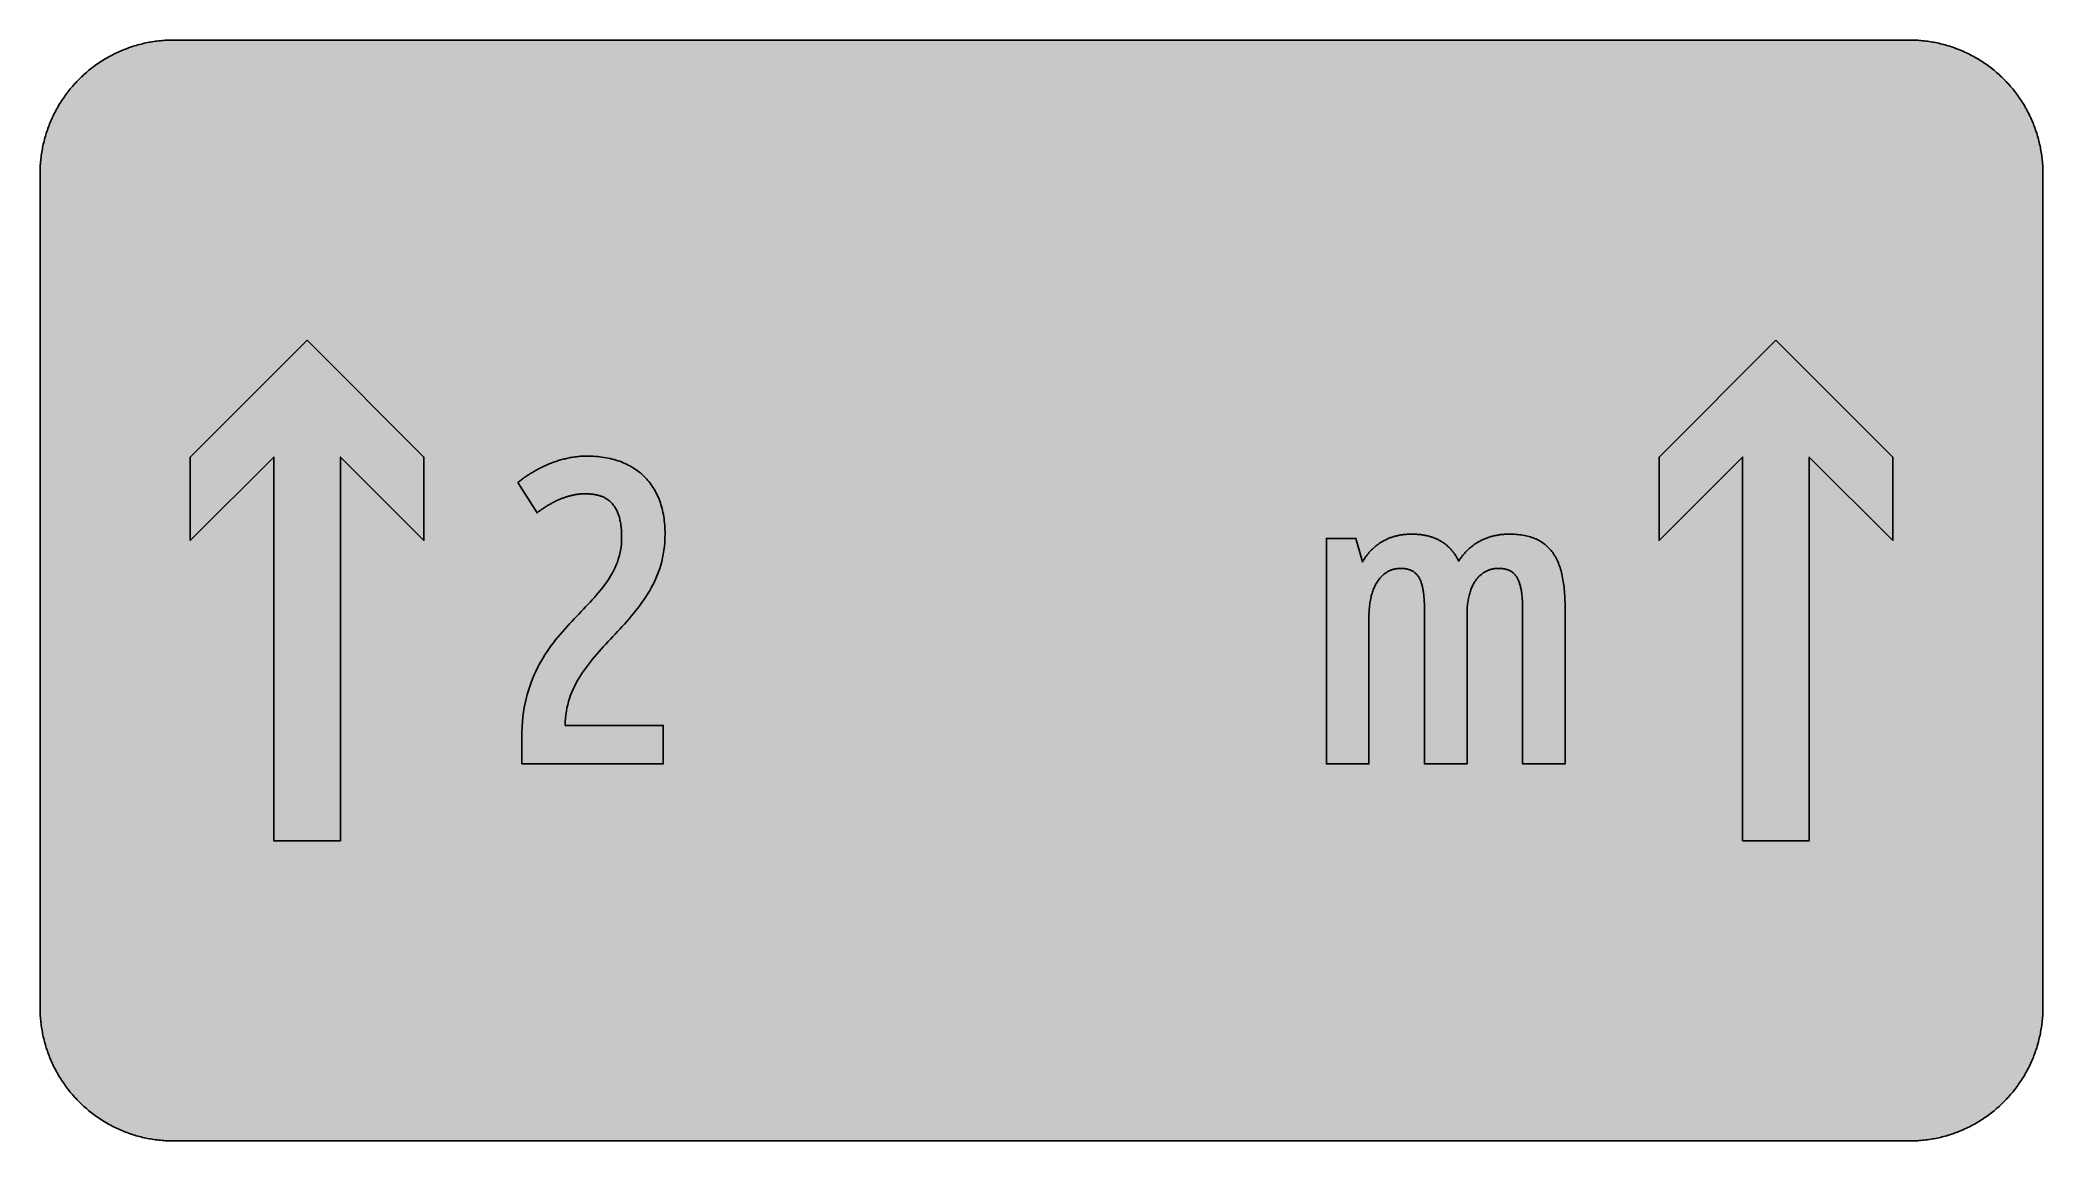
# Model space of a CAD drawing. Header units: millimetres. Extents: x 0 to 212, y 0 to 116.
import ezdxf

# ---------------------------------------------------------------- set-up
doc = ezdxf.new("R2010")
doc.units = ezdxf.units.MM

msp = doc.modelspace()

# ---------------------------------------------------------------- hatches: boundary and pattern name
for color, points in [(254, [(14.1633, 0.0536), (13.9878, 0.0533), (13.8125, 0.0559), (13.6373, 0.061), (13.462, 0.0686), (13.2893, 0.0787), (13.114, 0.0914), (12.9413, 0.1041), (12.7686, 0.1219), (12.5959, 0.1397), (12.4231, 0.16), (12.2504, 0.1829), (12.0777, 0.2057), (11.9075, 0.2337), (11.7373, 0.2616), (11.5672, 0.2921), (11.397, 0.3251), (11.2268, 0.3607), (11.0592, 0.3988), (10.8915, 0.4369), (10.7239, 0.4775), (10.5562, 0.5207), (10.3886, 0.5664), (10.2235, 0.6121), (10.0584, 0.6629), (9.8933, 0.7137), (9.7307, 0.7671), (9.5682, 0.8204), (9.4056, 0.8788), (9.2431, 0.9373), (9.083, 0.9982), (8.923, 1.0617), (8.763, 1.1252), (8.6055, 1.1938), (8.4455, 1.2624), (8.2906, 1.331), (8.1331, 1.4046), (7.9781, 1.4783), (7.8232, 1.5545), (7.6708, 1.6332), (7.5184, 1.7145), (7.366, 1.7958), (7.2161, 1.8796), (7.0663, 1.966), (6.919, 2.0523), (6.7716, 2.1438), (6.6243, 2.2352), (6.4795, 2.3266), (6.3348, 2.4232), (6.19, 2.5197), (6.0477, 2.6187), (5.908, 2.7178), (5.7683, 2.8194), (5.6286, 2.9235), (5.4915, 3.0302), (5.3543, 3.1369), (5.2197, 3.2461), (5.0851, 3.3579), (4.953, 3.4722), (4.8209, 3.5865), (4.6914, 3.7033), (4.5644, 3.8202), (4.4348, 3.9395), (4.3104, 4.0615), (4.1859, 4.1859), (4.0615, 4.3104), (3.9395, 4.4348), (3.8202, 4.5618), (3.7033, 4.6914), (3.5865, 4.8209), (3.4722, 4.953), (3.3579, 5.0851), (3.2487, 5.2197), (3.1369, 5.3543), (3.0302, 5.4915), (2.9235, 5.6286), (2.8194, 5.7683), (2.7178, 5.908), (2.6187, 6.0477), (2.5197, 6.19), (2.4232, 6.3348), (2.3266, 6.477), (2.2352, 6.6243), (2.1438, 6.7691), (2.0523, 6.919), (1.966, 7.0663), (1.8796, 7.2161), (1.7958, 7.366), (1.7145, 7.5184), (1.6332, 7.6708), (1.5545, 7.8232), (1.4783, 7.9781), (1.4046, 8.1331), (1.331, 8.2906), (1.2598, 8.4455), (1.1913, 8.603), (1.1252, 8.763), (1.0592, 8.923), (0.9982, 9.083), (0.9373, 9.2431), (0.8763, 9.4056), (0.8204, 9.5682), (0.7645, 9.7307), (0.7112, 9.8933), (0.6604, 10.0584), (0.6121, 10.2235), (0.5639, 10.3911), (0.5207, 10.5562), (0.4775, 10.7239), (0.4343, 10.8915), (0.3962, 11.0592), (0.3607, 11.2268), (0.3251, 11.397), (0.2921, 11.5672), (0.2616, 11.7373), (0.2311, 11.9075), (0.2057, 12.0802), (0.1803, 12.2504), (0.1575, 12.4231), (0.1372, 12.5959), (0.1194, 12.7686), (0.1041, 12.9413), (0.0889, 13.1166), (0.0787, 13.2893), (0.0686, 13.4645), (0.061, 13.6373), (0.0559, 13.8125), (0.0508, 13.9878), (0.0508, 14.163), (0.0522, 102.3592), (0.0508, 102.5322), (0.0559, 102.7074), (0.061, 102.8827), (0.0686, 103.058), (0.0787, 103.2307), (0.0889, 103.4059), (0.1041, 103.5787), (0.1194, 103.7514), (0.1372, 103.9241), (0.1575, 104.0968), (0.1803, 104.2695), (0.2057, 104.4423), (0.2311, 104.6124), (0.2616, 104.7826), (0.2921, 104.9528), (0.3251, 105.123), (0.3607, 105.2932), (0.3962, 105.4608), (0.4343, 105.6284), (0.4775, 105.7961), (0.5207, 105.9637), (0.5639, 106.1314), (0.6121, 106.2965), (0.6604, 106.4616), (0.7112, 106.6267), (0.7645, 106.7892), (0.8204, 106.9518), (0.8763, 107.1143), (0.9373, 107.2769), (0.9982, 107.4369), (1.0592, 107.5969), (1.1252, 107.757), (1.1913, 107.9144), (1.2598, 108.0745), (1.331, 108.2294), (1.4046, 108.3869), (1.4783, 108.5418), (1.5545, 108.6968), (1.6332, 108.8492), (1.7145, 109.0016), (1.7958, 109.154), (1.8796, 109.3038), (1.966, 109.4537), (2.0523, 109.601), (2.1438, 109.7483), (2.2352, 109.8956), (2.3266, 110.0404), (2.4232, 110.1852), (2.5197, 110.33), (2.6187, 110.4722), (2.7178, 110.6119), (2.8194, 110.7516), (2.9235, 110.8913), (3.0302, 111.0285), (3.1369, 111.1656), (3.2487, 111.3003), (3.3579, 111.4349), (3.4722, 111.567), (3.5865, 111.699), (3.7033, 111.8286), (3.8202, 111.9556), (3.9395, 112.0851), (4.0615, 112.2096), (4.1859, 112.334), (4.3104, 112.4585), (4.4348, 112.5804), (4.5644, 112.6998), (4.6914, 112.8166), (4.8209, 112.9335), (4.953, 113.0478), (5.0851, 113.1621), (5.2197, 113.2713), (5.3543, 113.3831), (5.4915, 113.4897), (5.6286, 113.5964), (5.7683, 113.7006), (5.908, 113.8022), (6.0477, 113.9012), (6.19, 114.0003), (6.3348, 114.0968), (6.4795, 114.1933), (6.6243, 114.2848), (6.7716, 114.3762), (6.919, 114.4676), (7.0663, 114.554), (7.2161, 114.6404), (7.366, 114.7242), (7.5184, 114.8055), (7.6708, 114.8867), (7.8232, 114.9655), (7.9781, 115.0417), (8.1331, 115.1153), (8.2906, 115.189), (8.4455, 115.2601), (8.6055, 115.3287), (8.763, 115.3947), (8.923, 115.4608), (9.083, 115.5217), (9.2431, 115.5827), (9.4056, 115.6437), (9.5682, 115.6995), (9.7307, 115.7554), (9.8933, 115.8088), (10.0584, 115.8596), (10.2235, 115.9078), (10.3886, 115.9561), (10.5562, 115.9993), (10.7239, 116.0424), (10.8915, 116.0856), (11.0592, 116.1237), (11.2268, 116.1593), (11.397, 116.1948), (11.5672, 116.2279), (11.7373, 116.2583), (11.9075, 116.2888), (12.0777, 116.3142), (12.2504, 116.3396), (12.4231, 116.3625), (12.5959, 116.3828), (12.7686, 116.4006), (12.9413, 116.4158), (13.114, 116.4311), (13.2893, 116.4412), (13.462, 116.4514), (13.6373, 116.459), (13.8125, 116.4641), (13.9878, 116.4692), (14.163, 116.4692), (197.6078, 116.4703), (197.7822, 116.4692), (197.9574, 116.4641), (198.1327, 116.459), (198.3054, 116.4514), (198.4807, 116.4412), (198.6534, 116.4311), (198.8287, 116.4158), (199.0014, 116.4006), (199.1741, 116.3828), (199.3468, 116.3625), (199.5195, 116.3396), (199.6897, 116.3142), (199.8624, 116.2888), (200.0326, 116.2583), (200.2028, 116.2279), (200.373, 116.1948), (200.5432, 116.1593), (200.7108, 116.1237), (200.8784, 116.0856), (201.0461, 116.0424), (201.2137, 115.9993), (201.3788, 115.9561), (201.5465, 115.9078), (201.7116, 115.8596), (201.8767, 115.8088), (202.0392, 115.7554), (202.2018, 115.6995), (202.3643, 115.6437), (202.5269, 115.5827), (202.6869, 115.5217), (202.8469, 115.4608), (203.007, 115.3947), (203.167, 115.3287), (203.3245, 115.2601), (203.4794, 115.189), (203.6369, 115.1153), (203.7918, 115.0417), (203.9468, 114.9655), (204.0992, 114.8867), (204.2516, 114.8055), (204.404, 114.7242), (204.5538, 114.6404), (204.7037, 114.554), (204.8535, 114.4676), (205.0009, 114.3762), (205.1456, 114.2848), (205.293, 114.1933), (205.4352, 114.0968), (205.58, 114.0003), (205.7222, 113.9012), (205.8619, 113.8022), (206.0016, 113.7006), (206.1413, 113.5964), (206.2785, 113.4897), (206.4156, 113.3831), (206.5503, 113.2713), (206.6849, 113.1621), (206.817, 113.0478), (206.949, 112.9335), (207.0786, 112.8166), (207.2081, 112.6998), (207.3351, 112.5804), (207.4596, 112.4585), (207.584, 112.334), (207.7085, 112.2096), (207.8304, 112.0851), (207.9498, 111.9556), (208.0666, 111.8286), (208.1835, 111.699), (208.2978, 111.567), (208.4121, 111.4349), (208.5238, 111.3003), (208.6331, 111.1656), (208.7397, 111.0285), (208.8464, 110.8913), (208.9506, 110.7516), (209.0522, 110.6119), (209.1512, 110.4722), (209.2503, 110.33), (209.3468, 110.1852), (209.4433, 110.0404), (209.5348, 109.8956), (209.6262, 109.7483), (209.7176, 109.601), (209.804, 109.4537), (209.8904, 109.3038), (209.9742, 109.154), (210.0555, 109.0016), (210.1367, 108.8492), (210.2155, 108.6968), (210.2917, 108.5418), (210.3653, 108.3869), (210.439, 108.2294), (210.5076, 108.0745), (210.5762, 107.9144), (210.6447, 107.757), (210.7082, 107.5969), (210.7717, 107.4369), (210.8327, 107.2769), (210.8911, 107.1143), (210.9495, 106.9518), (211.0029, 106.7892), (211.0562, 106.6267), (211.107, 106.4616), (211.1578, 106.2965), (211.2035, 106.1314), (211.2493, 105.9637), (211.2924, 105.7961), (211.3331, 105.6284), (211.3712, 105.4608), (211.4093, 105.2932), (211.4448, 105.123), (211.4779, 104.9528), (211.5083, 104.7826), (211.5363, 104.6124), (211.5642, 104.4423), (211.5871, 104.2695), (211.6099, 104.0968), (211.6303, 103.9241), (211.648, 103.7514), (211.6658, 103.5787), (211.6785, 103.4059), (211.6912, 103.2307), (211.7014, 103.058), (211.709, 102.8827), (211.7141, 102.7074), (211.7166, 102.5322), (211.7166, 102.3569), (211.7189, 14.1647), (211.7166, 13.9878), (211.7141, 13.8125), (211.709, 13.6373), (211.7014, 13.4645), (211.6912, 13.2893), (211.6785, 13.1166), (211.6658, 12.9413), (211.648, 12.7686), (211.6303, 12.5959), (211.6099, 12.4231), (211.5871, 12.2504), (211.5642, 12.0802), (211.5363, 11.9075), (211.5083, 11.7373), (211.4779, 11.5672), (211.4448, 11.397), (211.4093, 11.2268), (211.3712, 11.0592), (211.3331, 10.8915), (211.2924, 10.7239), (211.2493, 10.5562), (211.2035, 10.3911), (211.1578, 10.2235), (211.107, 10.0584), (211.0562, 9.8933), (211.0029, 9.7307), (210.9495, 9.5682), (210.8911, 9.4056), (210.8327, 9.2431), (210.7717, 9.083), (210.7082, 8.923), (210.6447, 8.763), (210.5762, 8.603), (210.5076, 8.4455), (210.439, 8.2906), (210.3653, 8.1331), (210.2917, 7.9781), (210.2155, 7.8232), (210.1367, 7.6708), (210.0555, 7.5184), (209.9742, 7.366), (209.8904, 7.2161), (209.804, 7.0663), (209.7176, 6.919), (209.6262, 6.7691), (209.5348, 6.6243), (209.4433, 6.477), (209.3468, 6.3348), (209.2503, 6.19), (209.1512, 6.0477), (209.0522, 5.908), (208.9506, 5.7683), (208.8464, 5.6286), (208.7397, 5.4915), (208.6331, 5.3543), (208.5238, 5.2197), (208.4121, 5.0851), (208.2978, 4.953), (208.1835, 4.8209), (208.0666, 4.6914), (207.9498, 4.5618), (207.8304, 4.4348), (207.7085, 4.3104), (207.584, 4.1859), (207.4596, 4.0615), (207.3351, 3.9395), (207.2081, 3.8202), (207.0786, 3.7033), (206.949, 3.5865), (206.817, 3.4722), (206.6849, 3.3579), (206.5503, 3.2461), (206.4156, 3.1369), (206.2785, 3.0302), (206.1413, 2.9235), (206.0016, 2.8194), (205.8619, 2.7178), (205.7222, 2.6187), (205.58, 2.5197), (205.4352, 2.4232), (205.293, 2.3266), (205.1456, 2.2352), (205.0009, 2.1438), (204.8535, 2.0523), (204.7037, 1.966), (204.5538, 1.8796), (204.404, 1.7958), (204.2516, 1.7145), (204.0992, 1.6332), (203.9468, 1.5545), (203.7918, 1.4783), (203.6369, 1.4046), (203.4794, 1.331), (203.3245, 1.2624), (203.167, 1.1938), (203.007, 1.1252), (202.8469, 1.0617), (202.6869, 0.9982), (202.5269, 0.9373), (202.3643, 0.8788), (202.2018, 0.8204), (202.0392, 0.7671), (201.8767, 0.7137), (201.7116, 0.6629), (201.5465, 0.6121), (201.3788, 0.5664), (201.2137, 0.5207), (201.0461, 0.4775), (200.8784, 0.4369), (200.7108, 0.3988), (200.5432, 0.3607), (200.373, 0.3251), (200.2028, 0.2921), (200.0326, 0.2616), (199.8624, 0.2337), (199.6897, 0.2057), (199.5195, 0.1829), (199.3468, 0.16), (199.1741, 0.1397), (199.0014, 0.1219), (198.8287, 0.1041), (198.6534, 0.0914), (198.4807, 0.0787), (198.3054, 0.0686), (198.1327, 0.061), (197.9574, 0.0559), (197.7822, 0.0533), (197.6069, 0.0533)]), (59, [(28.2744, 84.7203), (40.6217, 72.3731), (40.6217, 63.5536), (31.8022, 72.3731), (31.8022, 31.8036), (24.7467, 31.8036), (24.7467, 72.3731), (15.9272, 63.5536), (15.9272, 72.3731)]), (59, [(183.4967, 84.7203), (195.8439, 72.3731), (195.8439, 63.5536), (187.0244, 72.3731), (187.0244, 31.8036), (179.9689, 31.8036), (179.9689, 72.3731), (171.1494, 63.5536), (171.1494, 72.3731)]), (59, [(57.6171, 68.4883), (57.7139, 68.486), (57.8129, 68.4835), (57.9095, 68.4809), (58.0085, 68.4784), (58.1025, 68.4708), (58.199, 68.4657), (58.2955, 68.4555), (58.3895, 68.4454), (58.4835, 68.4352), (58.5749, 68.42), (58.6689, 68.4073), (58.7604, 68.3895), (58.8493, 68.3717), (58.9382, 68.3514), (59.0271, 68.3285), (59.116, 68.3057), (59.2023, 68.2777), (59.2861, 68.2498), (59.3725, 68.2219), (59.4538, 68.1888), (59.5376, 68.1533), (59.6189, 68.1177), (59.6976, 68.0796), (59.7764, 68.0364), (59.8551, 67.9933), (59.9288, 67.9475), (60.005, 67.8993), (60.0786, 67.8485), (60.1497, 67.7926), (60.2209, 67.7367), (60.2894, 67.6783), (60.3555, 67.6148), (60.4215, 67.5513), (60.4876, 67.4827), (60.5485, 67.4116), (60.6095, 67.3379), (60.6704, 67.2617), (60.7263, 67.183), (60.7822, 67.0992), (60.8381, 67.0128), (60.8889, 66.9239), (60.9397, 66.8325), (60.9879, 66.736), (61.0362, 66.6369), (61.0794, 66.5328), (61.1226, 66.4261), (61.1632, 66.3169), (61.2013, 66.2051), (61.2394, 66.0857), (61.2724, 65.9663), (61.3054, 65.8419), (61.3359, 65.7123), (61.3639, 65.5803), (61.3893, 65.4456), (61.4121, 65.3034), (61.4324, 65.1612), (61.4528, 65.0113), (61.468, 64.8589), (61.4832, 64.704), (61.4934, 64.5414), (61.5036, 64.3763), (61.5086, 64.2087), (61.5137, 64.0334), (61.5137, 63.8556), (61.5061, 63.5051), (61.4832, 63.1622), (61.4477, 62.8294), (61.3969, 62.5043), (61.3308, 62.1843), (61.2546, 61.8744), (61.1632, 61.5696), (61.0616, 61.2699), (60.9473, 60.9778), (60.8228, 60.6908), (60.6857, 60.4088), (60.5409, 60.132), (60.386, 59.8576), (60.2209, 59.5909), (60.0481, 59.3242), (59.8653, 59.0626), (59.6773, 58.8035), (59.4817, 58.547), (59.2785, 58.2905), (59.0677, 58.039), (58.8518, 57.7875), (58.6334, 57.5361), (58.4073, 57.2846), (58.1762, 57.0357), (57.9425, 56.7842), (57.7063, 56.5328), (57.4675, 56.2813), (57.2237, 56.0273), (56.9798, 55.7733), (56.7334, 55.5142), (56.4871, 55.2552), (56.2407, 54.9935), (55.9943, 54.7268), (55.7479, 54.4576), (55.5015, 54.1833), (55.2577, 53.9039), (55.0139, 53.6219), (54.7751, 53.3324), (54.5389, 53.0403), (54.3052, 52.738), (54.0741, 52.4332), (53.848, 52.1208), (53.6296, 51.8008), (53.4137, 51.4731), (53.2028, 51.1378), (52.9996, 50.7924), (52.8041, 50.4419), (52.6161, 50.0786), (52.4332, 49.7078), (52.2605, 49.3293), (52.0954, 48.9382), (51.9405, 48.5369), (51.7957, 48.1254), (51.6585, 47.7012), (51.5341, 47.2643), (51.4198, 46.8173), (51.3182, 46.3575), (51.2267, 45.8851), (51.1505, 45.4), (51.0845, 44.8996), (51.0337, 44.3865), (50.9981, 43.8582), (50.9753, 43.3172), (50.9676, 42.7584), (50.9683, 39.9175), (65.9183, 39.9175), (65.9183, 43.9991), (55.5544, 43.9991), (55.56, 44.3814), (55.5828, 44.7599), (55.6209, 45.1282), (55.6717, 45.4889), (55.7352, 45.8419), (55.814, 46.1874), (55.9029, 46.5252), (56.007, 46.8579), (56.1213, 47.1856), (56.2458, 47.5056), (56.3804, 47.8206), (56.5277, 48.1279), (56.6826, 48.4327), (56.8452, 48.7324), (57.0205, 49.0271), (57.2008, 49.3192), (57.3913, 49.6037), (57.5869, 49.8881), (57.7901, 50.1675), (57.9984, 50.4444), (58.2143, 50.7187), (58.4352, 50.9905), (58.6613, 51.2623), (58.8899, 51.529), (59.1236, 51.7957), (59.3598, 52.0624), (59.6011, 52.3265), (59.8424, 52.5907), (60.0862, 52.8523), (60.3326, 53.1165), (60.579, 53.3806), (60.8279, 53.6448), (61.0743, 53.9115), (61.3207, 54.1782), (61.5671, 54.4449), (61.8109, 54.7167), (62.0522, 54.9885), (62.2935, 55.2628), (62.5297, 55.5396), (62.7634, 55.819), (62.992, 56.1035), (63.2181, 56.3905), (63.439, 56.6801), (63.6549, 56.9773), (63.8632, 57.277), (64.0664, 57.5793), (64.262, 57.8891), (64.4525, 58.2041), (64.6328, 58.5267), (64.8081, 58.8518), (64.9707, 59.1845), (65.1281, 59.5249), (65.2729, 59.8703), (65.4075, 60.2259), (65.5345, 60.5866), (65.6463, 60.9549), (65.7504, 61.3308), (65.8393, 61.7169), (65.9181, 62.1106), (65.9816, 62.5145), (66.0324, 62.926), (66.0705, 63.3476), (66.0933, 63.7794), (66.101, 64.2214), (66.0984, 64.4652), (66.0908, 64.7065), (66.0806, 64.9427), (66.0654, 65.1764), (66.0451, 65.4075), (66.0197, 65.6336), (65.9917, 65.8571), (65.9587, 66.0781), (65.9206, 66.294), (65.88, 66.5074), (65.8317, 66.7182), (65.7835, 66.9239), (65.7276, 67.1271), (65.6692, 67.3278), (65.6057, 67.5234), (65.5396, 67.7164), (65.466, 67.9069), (65.3923, 68.0923), (65.311, 68.2752), (65.2272, 68.453), (65.1408, 68.6283), (65.0494, 68.7984), (64.9529, 68.9661), (64.8513, 69.1312), (64.7497, 69.2912), (64.6405, 69.4487), (64.5287, 69.6011), (64.4119, 69.7509), (64.2925, 69.8957), (64.1706, 70.038), (64.041, 70.1751), (63.9115, 70.3097), (63.7743, 70.4393), (63.6372, 70.5663), (63.4924, 70.6882), (63.3476, 70.8076), (63.1977, 70.9219), (63.0428, 71.0336), (62.8853, 71.1403), (62.7228, 71.2419), (62.5577, 71.341), (62.39, 71.4375), (62.2173, 71.5289), (62.042, 71.6153), (61.8617, 71.6966), (61.6788, 71.7753), (61.4909, 71.8515), (61.3029, 71.9226), (61.1073, 71.9887), (60.9117, 72.0496), (60.7111, 72.1081), (60.5079, 72.1614), (60.2996, 72.2122), (60.0888, 72.2579), (59.8754, 72.2986), (59.657, 72.3367), (59.436, 72.3697), (59.2125, 72.3976), (58.9839, 72.4205), (58.7553, 72.4408), (58.5191, 72.456), (58.2828, 72.4662), (58.0415, 72.4738), (57.8002, 72.4764), (57.6656, 72.4764), (57.5335, 72.4713), (57.3989, 72.4662), (57.2668, 72.4611), (57.1348, 72.451), (57.0027, 72.4408), (56.8706, 72.4281), (56.7385, 72.4129), (56.609, 72.3951), (56.4769, 72.3773), (56.3474, 72.357), (56.2153, 72.3367), (56.0857, 72.3138), (55.9562, 72.2884), (55.8292, 72.2605), (55.6997, 72.2325), (55.5727, 72.202), (55.4457, 72.1716), (55.3187, 72.1385), (55.1917, 72.1055), (55.0647, 72.07), (54.9402, 72.0319), (54.8157, 71.9938), (54.6913, 71.9531), (54.5694, 71.9125), (54.4474, 71.8718), (54.3255, 71.8287), (54.2036, 71.7829), (54.0842, 71.7372), (53.9648, 71.6915), (53.848, 71.6432), (53.7286, 71.595), (53.6118, 71.5442), (53.4975, 71.4934), (53.3806, 71.44), (53.2689, 71.3892), (53.1546, 71.3359), (53.0428, 71.28), (52.9311, 71.2241), (52.8218, 71.1683), (52.7126, 71.1124), (52.6059, 71.054), (52.4993, 70.9955), (52.3926, 70.9371), (52.2884, 70.8787), (52.1843, 70.8177), (52.0827, 70.7568), (51.9811, 70.6958), (51.882, 70.6349), (51.7855, 70.5739), (51.6865, 70.5104), (51.5925, 70.4494), (51.496, 70.3859), (51.4045, 70.3224), (51.3131, 70.2589), (51.2216, 70.1954), (51.1327, 70.1294), (51.0464, 70.0659), (50.96, 70.0024), (50.8762, 69.9364), (50.7924, 69.8729), (50.7111, 69.8094), (50.6324, 69.7433), (50.5536, 69.6798), (52.572, 66.4707), (52.6567, 66.5353), (52.7431, 66.6013), (52.8295, 66.6648), (52.9133, 66.7258), (52.9996, 66.7868), (53.086, 66.8477), (53.1698, 66.9061), (53.2562, 66.9646), (53.3425, 67.0204), (53.4264, 67.0763), (53.5127, 67.1297), (53.5965, 67.183), (53.6804, 67.2363), (53.7642, 67.2871), (53.8505, 67.3354), (53.9344, 67.3837), (54.0182, 67.4319), (54.102, 67.4776), (54.1858, 67.5234), (54.2671, 67.5665), (54.3509, 67.6097), (54.4347, 67.6529), (54.516, 67.6935), (54.5998, 67.7316), (54.6811, 67.7697), (54.7624, 67.8078), (54.8437, 67.8434), (54.9275, 67.879), (55.0062, 67.9145), (55.0875, 67.9475), (55.1688, 67.9806), (55.2501, 68.011), (55.3288, 68.0415), (55.4076, 68.0695), (55.4888, 68.0974), (55.5676, 68.1253), (55.6463, 68.1507), (55.7225, 68.1761), (55.8013, 68.199), (55.88, 68.2244), (55.9562, 68.2447), (56.0324, 68.265), (56.1086, 68.2854), (56.1848, 68.3057), (56.261, 68.3235), (56.3372, 68.3412), (56.4109, 68.3565), (56.4871, 68.3717), (56.5607, 68.387), (56.6344, 68.3997), (56.708, 68.4124), (56.7792, 68.4225), (56.8528, 68.4327), (56.9239, 68.4428), (56.9951, 68.4505), (57.0662, 68.4581), (57.1373, 68.4657), (57.2059, 68.4708), (57.277, 68.4759), (57.3456, 68.4809), (57.4142, 68.4835), (57.4827, 68.486), (57.5488, 68.486), (57.6148, 68.486)]), (59, [(150.8538, 39.9175), (150.8538, 55.6475), (150.8531, 55.8292), (150.8582, 56.007), (150.8658, 56.1823), (150.8735, 56.3524), (150.8862, 56.5175), (150.9014, 56.6801), (150.9192, 56.8376), (150.937, 56.9925), (150.9598, 57.1424), (150.9852, 57.2872), (151.0106, 57.4294), (151.0386, 57.5691), (151.069, 57.7037), (151.1021, 57.8333), (151.1376, 57.9603), (151.1757, 58.0847), (151.2138, 58.2041), (151.2545, 58.3209), (151.2976, 58.4327), (151.3408, 58.5419), (151.3865, 58.6486), (151.4348, 58.7502), (151.4831, 58.8493), (151.5339, 58.9458), (151.5872, 59.0398), (151.6405, 59.1287), (151.6939, 59.215), (151.7498, 59.2988), (151.8082, 59.3776), (151.8666, 59.4563), (151.9276, 59.53), (151.986, 59.6011), (152.0495, 59.6697), (152.1104, 59.7357), (152.1765, 59.7992), (152.24, 59.8576), (152.306, 59.9161), (152.3721, 59.9694), (152.4381, 60.0227), (152.5041, 60.071), (152.5727, 60.1193), (152.6413, 60.1624), (152.7099, 60.2056), (152.7785, 60.2437), (152.847, 60.2818), (152.9182, 60.3174), (152.9867, 60.3504), (153.0579, 60.3809), (153.129, 60.4088), (153.1976, 60.4342), (153.2687, 60.4571), (153.3373, 60.4799), (153.4084, 60.5003), (153.4795, 60.518), (153.5481, 60.5333), (153.6167, 60.5485), (153.6852, 60.5612), (153.7538, 60.5714), (153.8224, 60.579), (153.891, 60.5866), (153.957, 60.5917), (154.0231, 60.5968), (154.0891, 60.5993), (154.1551, 60.5993), (154.2339, 60.5993), (154.3101, 60.5968), (154.3888, 60.5917), (154.4625, 60.5892), (154.5361, 60.5815), (154.6098, 60.5739), (154.6809, 60.5663), (154.752, 60.5536), (154.8206, 60.5434), (154.8892, 60.5282), (154.9552, 60.513), (155.0213, 60.4952), (155.0848, 60.4774), (155.1483, 60.4571), (155.2118, 60.4342), (155.2702, 60.4088), (155.3312, 60.3834), (155.3896, 60.3555), (155.4455, 60.325), (155.5013, 60.292), (155.5572, 60.2564), (155.6106, 60.2209), (155.6614, 60.1828), (155.7122, 60.1421), (155.763, 60.0989), (155.8112, 60.0532), (155.8569, 60.005), (155.9027, 59.9567), (155.9484, 59.9034), (155.9916, 59.85), (156.0347, 59.7916), (156.0754, 59.7332), (156.1135, 59.6697), (156.1541, 59.6062), (156.1897, 59.5401), (156.2252, 59.469), (156.2608, 59.3979), (156.2938, 59.3217), (156.3268, 59.243), (156.3573, 59.1642), (156.3878, 59.0804), (156.4157, 58.994), (156.4437, 58.9026), (156.4691, 58.8112), (156.4945, 58.7172), (156.5173, 58.6181), (156.5402, 58.5165), (156.5605, 58.4124), (156.5808, 58.3032), (156.5986, 58.1939), (156.6164, 58.0796), (156.6316, 57.9628), (156.6469, 57.8409), (156.6596, 57.719), (156.6723, 57.592), (156.6824, 57.4599), (156.6926, 57.3253), (156.7002, 57.1881), (156.7078, 57.0484), (156.7129, 56.9036), (156.718, 56.7538), (156.7205, 56.6014), (156.7231, 56.4464), (156.7231, 56.2864), (156.7243, 39.9175), (161.218, 39.9175), (161.218, 56.5185), (161.2163, 56.7665), (161.2113, 57.0103), (161.2062, 57.2516), (161.196, 57.4878), (161.1833, 57.719), (161.1706, 57.9476), (161.1528, 58.1711), (161.1325, 58.3895), (161.1122, 58.6029), (161.0868, 58.8137), (161.0589, 59.0194), (161.0284, 59.2201), (160.9954, 59.4182), (160.9598, 59.6113), (160.9217, 59.7992), (160.8785, 59.9846), (160.8353, 60.165), (160.7871, 60.3428), (160.7388, 60.513), (160.6855, 60.6831), (160.6296, 60.8457), (160.5712, 61.0057), (160.5102, 61.1607), (160.4442, 61.3131), (160.3781, 61.4604), (160.307, 61.6052), (160.2334, 61.7449), (160.1572, 61.8795), (160.0784, 62.0116), (159.9971, 62.1386), (159.9108, 62.263), (159.8244, 62.3824), (159.733, 62.4967), (159.639, 62.6085), (159.5399, 62.7177), (159.4409, 62.8218), (159.3367, 62.9209), (159.2301, 63.0174), (159.1208, 63.1114), (159.0065, 63.1977), (158.8897, 63.2841), (158.7703, 63.3654), (158.6484, 63.4416), (158.5214, 63.5152), (158.3919, 63.5864), (158.2598, 63.6524), (158.1252, 63.7134), (157.9855, 63.7718), (157.8432, 63.8277), (157.6984, 63.8785), (157.5486, 63.9267), (157.3962, 63.9699), (157.2412, 64.0105), (157.0812, 64.0486), (156.9187, 64.0817), (156.7536, 64.1121), (156.5834, 64.1375), (156.4107, 64.1604), (156.2354, 64.1782), (156.0551, 64.1934), (155.8722, 64.2061), (155.6842, 64.2163), (155.4937, 64.2214), (155.3007, 64.2214), (155.1991, 64.2214), (155.1, 64.2188), (155.001, 64.2163), (154.8994, 64.2112), (154.8003, 64.2061), (154.7012, 64.1985), (154.6047, 64.1909), (154.5057, 64.1807), (154.4091, 64.1706), (154.3126, 64.1579), (154.2161, 64.1426), (154.1196, 64.1274), (154.0231, 64.1121), (153.9291, 64.0944), (153.8351, 64.0766), (153.7411, 64.0563), (153.6471, 64.0334), (153.5557, 64.0105), (153.4617, 63.9851), (153.3703, 63.9597), (153.2788, 63.9318), (153.1874, 63.9039), (153.0985, 63.8734), (153.0096, 63.8429), (152.9207, 63.8099), (152.8318, 63.7743), (152.7429, 63.7388), (152.6565, 63.7032), (152.5702, 63.6651), (152.4838, 63.6245), (152.3975, 63.5838), (152.3136, 63.5406), (152.2298, 63.4949), (152.146, 63.4492), (152.0647, 63.4035), (151.9809, 63.3552), (151.8996, 63.3044), (151.8183, 63.2536), (151.7396, 63.2003), (151.6609, 63.1444), (151.5821, 63.0885), (151.5034, 63.0326), (151.4246, 62.9717), (151.3484, 62.9133), (151.2722, 62.8498), (151.1986, 62.7863), (151.1249, 62.7228), (151.0513, 62.6542), (150.9776, 62.5881), (150.9065, 62.517), (150.8354, 62.4459), (150.7642, 62.3748), (150.6931, 62.2986), (150.6245, 62.2224), (150.556, 62.1462), (150.4899, 62.0674), (150.4239, 61.9862), (150.3578, 61.9049), (150.2918, 61.8211), (150.2283, 61.7347), (150.1648, 61.6483), (150.1013, 61.5594), (150.0403, 61.4705), (149.9794, 61.3791), (149.9337, 61.468), (149.8879, 61.5569), (149.8397, 61.6433), (149.7914, 61.7271), (149.7432, 61.8109), (149.6924, 61.8947), (149.639, 61.9735), (149.5857, 62.0547), (149.5323, 62.1309), (149.479, 62.2071), (149.4231, 62.2833), (149.3647, 62.357), (149.3088, 62.4281), (149.2479, 62.4992), (149.1894, 62.5678), (149.1285, 62.6364), (149.0675, 62.7024), (149.004, 62.7659), (148.9405, 62.8294), (148.8745, 62.8904), (148.8084, 62.9514), (148.7424, 63.0098), (148.6738, 63.0682), (148.6052, 63.1241), (148.5341, 63.18), (148.463, 63.2333), (148.3893, 63.2841), (148.3182, 63.3349), (148.242, 63.3832), (148.1684, 63.4314), (148.0922, 63.4771), (148.0134, 63.5229), (147.9347, 63.566), (147.8559, 63.6067), (147.7747, 63.6473), (147.6934, 63.688), (147.6121, 63.7261), (147.5283, 63.7616), (147.4419, 63.7972), (147.3581, 63.8302), (147.2692, 63.8632), (147.1828, 63.8937), (147.0939, 63.9216), (147.0025, 63.9496), (146.9136, 63.9775), (146.8196, 64.0029), (146.7282, 64.0258), (146.6342, 64.0486), (146.5377, 64.069), (146.4412, 64.0893), (146.3446, 64.1071), (146.2456, 64.1248), (146.1465, 64.1401), (146.0449, 64.1553), (145.9433, 64.168), (145.8417, 64.1782), (145.7376, 64.1883), (145.6334, 64.1985), (145.5268, 64.2061), (145.4201, 64.2112), (145.3134, 64.2163), (145.2042, 64.2188), (145.0924, 64.2214), (144.9832, 64.2214), (144.8867, 64.2214), (144.7927, 64.2188), (144.6987, 64.2163), (144.6047, 64.2112), (144.5108, 64.2061), (144.4168, 64.201), (144.3253, 64.1909), (144.2314, 64.1833), (144.1374, 64.1706), (144.0459, 64.1604), (143.952, 64.1477), (143.8605, 64.1325), (143.7691, 64.1147), (143.6776, 64.0994), (143.5862, 64.0791), (143.4948, 64.0588), (143.4059, 64.0385), (143.3144, 64.0156), (143.2255, 63.9928), (143.1366, 63.9648), (143.0477, 63.9394), (142.9588, 63.9115), (142.8699, 63.881), (142.7836, 63.8505), (142.6947, 63.8175), (142.6083, 63.7819), (142.5219, 63.7464), (142.4356, 63.7083), (142.3518, 63.6702), (142.2654, 63.6295), (142.1816, 63.5889), (142.0978, 63.5457), (142.0165, 63.5), (141.9327, 63.4543), (141.8514, 63.406), (141.7701, 63.3578), (141.6888, 63.3044), (141.6101, 63.2536), (141.5313, 63.1977), (141.4526, 63.1419), (141.3739, 63.086), (141.2977, 63.025), (141.2189, 62.9641), (141.1453, 62.9031), (141.0691, 62.8371), (140.9954, 62.771), (140.9217, 62.705), (140.8481, 62.6364), (140.777, 62.5653), (140.7058, 62.4916), (140.6347, 62.418), (140.5636, 62.3418), (140.495, 62.263), (140.429, 62.1843), (140.3604, 62.103), (140.2944, 62.0192), (140.2309, 61.9328), (140.1648, 61.8465), (140.1013, 61.7576), (140.0404, 61.6687), (139.9769, 61.5747), (139.9184, 61.4807), (139.8575, 61.3842), (139.7991, 61.2877), (139.113, 63.7642), (135.9944, 63.7642), (135.9944, 39.9175), (140.4881, 39.9175), (140.4881, 55.372), (140.4874, 55.565), (140.4925, 55.753), (140.5001, 55.9384), (140.5103, 56.1162), (140.523, 56.294), (140.5357, 56.4642), (140.5534, 56.6318), (140.5738, 56.7944), (140.5966, 56.9519), (140.622, 57.1068), (140.6474, 57.2567), (140.6779, 57.404), (140.7084, 57.5462), (140.7414, 57.6834), (140.777, 57.818), (140.8151, 57.9476), (140.8557, 58.0746), (140.8963, 58.199), (140.9395, 58.3184), (140.9852, 58.4327), (141.031, 58.5445), (141.0792, 58.6537), (141.13, 58.7578), (141.1808, 58.8594), (141.2342, 58.9559), (141.2875, 59.0525), (141.3434, 59.1439), (141.3993, 59.2303), (141.4577, 59.3141), (141.5186, 59.3979), (141.5771, 59.4741), (141.638, 59.5503), (141.7015, 59.6214), (141.765, 59.6925), (141.8285, 59.7586), (141.8946, 59.8195), (141.9581, 59.8805), (142.0241, 59.9389), (142.0927, 59.9923), (142.1587, 60.0456), (142.2273, 60.0939), (142.2959, 60.1421), (142.3645, 60.1853), (142.433, 60.2259), (142.5042, 60.2666), (142.5727, 60.3021), (142.6413, 60.3377), (142.7124, 60.3682), (142.781, 60.3987), (142.8521, 60.4266), (142.9207, 60.452), (142.9893, 60.4749), (143.0604, 60.4952), (143.129, 60.513), (143.1976, 60.5307), (143.2662, 60.546), (143.3322, 60.5587), (143.4008, 60.5688), (143.4668, 60.579), (143.5329, 60.5866), (143.5989, 60.5917), (143.6624, 60.5968), (143.7259, 60.5993), (143.7894, 60.5993), (143.8681, 60.5993), (143.9443, 60.5968), (144.0231, 60.5917), (144.0967, 60.5892), (144.1704, 60.5815), (144.2441, 60.5739), (144.3152, 60.5663), (144.3863, 60.5536), (144.4549, 60.5434), (144.5235, 60.5282), (144.5895, 60.513), (144.6555, 60.4952), (144.7216, 60.4774), (144.7825, 60.4571), (144.846, 60.4342), (144.907, 60.4088), (144.9654, 60.3834), (145.0238, 60.3555), (145.0823, 60.325), (145.1356, 60.292), (145.1915, 60.2564), (145.2448, 60.2209), (145.2956, 60.1828), (145.3464, 60.1421), (145.3972, 60.0989), (145.4455, 60.0532), (145.4937, 60.005), (145.5395, 59.9567), (145.5826, 59.9034), (145.6258, 59.85), (145.669, 59.7916), (145.7096, 59.7332), (145.7503, 59.6697), (145.7884, 59.6062), (145.8239, 59.5401), (145.862, 59.469), (145.8951, 59.3979), (145.9281, 59.3217), (145.9611, 59.243), (145.9916, 59.1642), (146.0221, 59.0804), (146.05, 58.994), (146.0779, 58.9026), (146.1033, 58.8112), (146.1287, 58.7172), (146.1516, 58.6181), (146.1745, 58.5165), (146.1948, 58.4124), (146.2151, 58.3032), (146.2329, 58.1939), (146.2507, 58.0796), (146.2659, 57.9628), (146.2811, 57.8409), (146.2938, 57.719), (146.3065, 57.592), (146.3167, 57.4599), (146.3269, 57.3253), (146.3345, 57.1881), (146.3421, 57.0484), (146.3472, 56.9036), (146.3523, 56.7538), (146.3548, 56.6014), (146.3573, 56.4464), (146.3573, 56.2864), (146.3587, 39.9175)])]:
    msp.add_hatch(color=color).paths.add_polyline_path(points)
h = msp.add_hatch(color=59)
h.paths.add_polyline_path([(14.1633, 3.5814), (13.8887, 3.5839), (13.6169, 3.5941), (13.3477, 3.6119), (13.081, 3.6347), (12.8143, 3.6652), (12.5501, 3.7008), (12.2885, 3.7465), (12.0294, 3.7948), (11.7729, 3.8506), (11.5164, 3.9141), (11.2649, 3.9827), (11.016, 4.0564), (10.7671, 4.1351), (10.5232, 4.2215), (10.2819, 4.3129), (10.0432, 4.412), (9.8069, 4.5161), (9.5733, 4.6228), (9.3447, 4.7371), (9.1186, 4.8565), (8.8951, 4.9809), (8.6741, 5.113), (8.4582, 5.2476), (8.2448, 5.3873), (8.0366, 5.5321), (7.8308, 5.682), (7.6276, 5.8369), (7.4295, 5.9969), (7.2365, 6.1595), (7.046, 6.3297), (6.8605, 6.5024), (6.6777, 6.6802), (6.5024, 6.8605), (6.3271, 7.046), (6.1595, 7.2365), (5.9969, 7.432), (5.8369, 7.6302), (5.682, 7.8308), (5.5321, 8.0366), (5.3873, 8.2448), (5.2451, 8.4582), (5.1105, 8.6741), (4.9809, 8.8951), (4.8565, 9.1186), (4.7371, 9.3447), (4.6228, 9.5758), (4.5136, 9.8069), (4.4094, 10.0432), (4.3129, 10.2819), (4.2215, 10.5232), (4.1351, 10.7696), (4.0538, 11.016), (3.9802, 11.2649), (3.9116, 11.5189), (3.8506, 11.7729), (3.7948, 12.0294), (3.744, 12.2911), (3.7008, 12.5527), (3.6627, 12.8143), (3.6322, 13.081), (3.6093, 13.3502), (3.5916, 13.6195), (3.5814, 13.8913), (3.5789, 14.163), (3.58, 102.3592), (3.5814, 102.6312), (3.5916, 102.903), (3.6093, 103.1723), (3.6322, 103.439), (3.6627, 103.7057), (3.7008, 103.9698), (3.744, 104.2314), (3.7948, 104.4905), (3.8506, 104.7471), (3.9116, 105.0036), (3.9802, 105.2551), (4.0538, 105.504), (4.1351, 105.7529), (4.2215, 105.9967), (4.3129, 106.238), (4.4094, 106.4768), (4.5136, 106.713), (4.6228, 106.9467), (4.7371, 107.1753), (4.8565, 107.4014), (4.9809, 107.6249), (5.1105, 107.8459), (5.2451, 108.0618), (5.3873, 108.2751), (5.5321, 108.4834), (5.682, 108.6891), (5.8369, 108.8923), (5.9969, 109.0905), (6.1595, 109.2835), (6.3271, 109.474), (6.5024, 109.6594), (6.6777, 109.8423), (6.8605, 110.0176), (7.046, 110.1928), (7.2365, 110.3605), (7.4295, 110.523), (7.6276, 110.683), (7.8308, 110.838), (8.0366, 110.9878), (8.2448, 111.1326), (8.4582, 111.2749), (8.6741, 111.4095), (8.8951, 111.539), (9.1186, 111.6635), (9.3447, 111.7829), (9.5733, 111.8972), (9.8069, 112.0064), (10.0432, 112.1105), (10.2819, 112.207), (10.5232, 112.2985), (10.7671, 112.3848), (11.016, 112.4661), (11.2649, 112.5398), (11.5164, 112.6084), (11.7729, 112.6693), (12.0294, 112.7252), (12.2885, 112.776), (12.5501, 112.8192), (12.8143, 112.8573), (13.081, 112.8878), (13.3477, 112.9106), (13.6169, 112.9284), (13.8887, 112.9386), (14.163, 112.9411), (197.6078, 112.9425), (197.8787, 112.9386), (198.1505, 112.9284), (198.4197, 112.9106), (198.689, 112.8878), (198.9557, 112.8573), (199.2173, 112.8192), (199.4789, 112.776), (199.7405, 112.7252), (199.9971, 112.6693), (200.2511, 112.6084), (200.5051, 112.5398), (200.754, 112.4661), (201.0004, 112.3848), (201.2467, 112.2985), (201.488, 112.207), (201.7268, 112.1105), (201.963, 112.0064), (202.1942, 111.8972), (202.4253, 111.7829), (202.6514, 111.6635), (202.8749, 111.539), (203.0959, 111.4095), (203.3118, 111.2749), (203.5251, 111.1326), (203.7334, 110.9878), (203.9391, 110.838), (204.1398, 110.683), (204.3379, 110.523), (204.5335, 110.3605), (204.724, 110.1928), (204.9094, 110.0176), (205.0898, 109.8423), (205.2676, 109.6594), (205.4403, 109.474), (205.6105, 109.2835), (205.773, 109.0905), (205.933, 108.8923), (206.088, 108.6891), (206.2378, 108.4834), (206.3826, 108.2751), (206.5223, 108.0618), (206.6569, 107.8459), (206.789, 107.6249), (206.9135, 107.4014), (207.0329, 107.1753), (207.1472, 106.9467), (207.2538, 106.713), (207.358, 106.4768), (207.457, 106.238), (207.5485, 105.9967), (207.6348, 105.7529), (207.7136, 105.504), (207.7872, 105.2551), (207.8558, 105.0036), (207.9193, 104.7471), (207.9752, 104.4905), (208.0235, 104.2314), (208.0692, 103.9698), (208.1047, 103.7057), (208.1352, 103.439), (208.1581, 103.1723), (208.1759, 102.903), (208.186, 102.6312), (208.1911, 102.3569), (208.1911, 14.1647), (208.186, 13.8913), (208.1759, 13.6195), (208.1581, 13.3502), (208.1352, 13.081), (208.1047, 12.8143), (208.0692, 12.5527), (208.0235, 12.2911), (207.9752, 12.0294), (207.9193, 11.7729), (207.8558, 11.5189), (207.7872, 11.2649), (207.7136, 11.016), (207.6348, 10.7696), (207.5485, 10.5232), (207.457, 10.2819), (207.358, 10.0432), (207.2538, 9.8069), (207.1472, 9.5758), (207.0329, 9.3447), (206.9135, 9.1186), (206.789, 8.8951), (206.6569, 8.6741), (206.5223, 8.4582), (206.3826, 8.2448), (206.2378, 8.0366), (206.088, 7.8308), (205.933, 7.6302), (205.773, 7.432), (205.6105, 7.2365), (205.4403, 7.046), (205.2676, 6.8605), (205.0898, 6.6802), (204.9094, 6.5024), (204.724, 6.3297), (204.5335, 6.1595), (204.3379, 5.9969), (204.1398, 5.8369), (203.9391, 5.682), (203.7334, 5.5321), (203.5251, 5.3873), (203.3118, 5.2476), (203.0959, 5.113), (202.8749, 4.9809), (202.6514, 4.8565), (202.4253, 4.7371), (202.1942, 4.6228), (201.963, 4.5161), (201.7268, 4.412), (201.488, 4.3129), (201.2467, 4.2215), (201.0004, 4.1351), (200.754, 4.0564), (200.5051, 3.9827), (200.2511, 3.9141), (199.9971, 3.8506), (199.7405, 3.7948), (199.4789, 3.7465), (199.2173, 3.7008), (198.9557, 3.6652), (198.689, 3.6347), (198.4197, 3.6119), (198.1505, 3.5941), (197.8787, 3.5839), (197.6069, 3.5789)])
h.paths.add_polyline_path([(14.1633, 8.8731), (14.0259, 8.8748), (13.8887, 8.8798), (13.7541, 8.8875), (13.622, 8.9002), (13.4874, 8.9154), (13.3553, 8.9332), (13.2258, 8.9535), (13.0962, 8.9789), (12.9667, 9.0068), (12.8397, 9.0373), (12.7127, 9.0729), (12.5882, 9.1084), (12.4663, 9.1491), (12.3419, 9.1923), (12.2225, 9.238), (12.1031, 9.2888), (11.9837, 9.3396), (11.8694, 9.3929), (11.7526, 9.4513), (11.6408, 9.5098), (11.5291, 9.5733), (11.4198, 9.6368), (11.3106, 9.7053), (11.2039, 9.7765), (11.0998, 9.8476), (10.9957, 9.9238), (10.8966, 10), (10.7975, 10.0787), (10.6985, 10.1625), (10.6045, 10.2464), (10.5105, 10.3327), (10.4216, 10.4216), (10.3327, 10.5131), (10.2464, 10.6045), (10.16, 10.701), (10.0787, 10.7975), (10, 10.8966), (9.9212, 10.9982), (9.8476, 11.0998), (9.7739, 11.2039), (9.7053, 11.3106), (9.6368, 11.4198), (9.5707, 11.5291), (9.5098, 11.6408), (9.4488, 11.7551), (9.3929, 11.8694), (9.337, 11.9863), (9.2862, 12.1031), (9.238, 12.2225), (9.1923, 12.3444), (9.1491, 12.4663), (9.1084, 12.5908), (9.0703, 12.7152), (9.0373, 12.8397), (9.0068, 12.9692), (8.9789, 13.0962), (8.9535, 13.2258), (8.9306, 13.3579), (8.9129, 13.4899), (8.8976, 13.622), (8.8849, 13.7566), (8.8773, 13.8913), (8.8722, 14.0259), (8.8697, 14.163), (8.8717, 102.3592), (8.8722, 102.4941), (8.8773, 102.6312), (8.8849, 102.7659), (8.8976, 102.8979), (8.9129, 103.0326), (8.9306, 103.1646), (8.9535, 103.2942), (8.9789, 103.4237), (9.0068, 103.5533), (9.0373, 103.6803), (9.0703, 103.8073), (9.1084, 103.9317), (9.1491, 104.0536), (9.1923, 104.1781), (9.238, 104.2975), (9.2862, 104.4169), (9.337, 104.5362), (9.3929, 104.6505), (9.4488, 104.7674), (9.5098, 104.8791), (9.5707, 104.9909), (9.6368, 105.1001), (9.7053, 105.2093), (9.7739, 105.316), (9.8476, 105.4202), (9.9212, 105.5243), (10, 105.6234), (10.0787, 105.7224), (10.16, 105.8215), (10.2464, 105.9155), (10.3327, 106.0094), (10.4216, 106.0983), (10.5105, 106.1872), (10.6045, 106.2736), (10.6985, 106.36), (10.7975, 106.4412), (10.8966, 106.52), (10.9957, 106.5987), (11.0998, 106.6724), (11.2039, 106.746), (11.3106, 106.8146), (11.4198, 106.8832), (11.5291, 106.9492), (11.6408, 107.0102), (11.7526, 107.0712), (11.8694, 107.127), (11.9837, 107.1829), (12.1031, 107.2337), (12.2225, 107.282), (12.3419, 107.3277), (12.4663, 107.3709), (12.5882, 107.4115), (12.7127, 107.4496), (12.8397, 107.4826), (12.9667, 107.5131), (13.0962, 107.5411), (13.2258, 107.5665), (13.3553, 107.5893), (13.4874, 107.6071), (13.622, 107.6223), (13.7541, 107.635), (13.8887, 107.6427), (14.0259, 107.6477), (14.163, 107.6503), (197.6078, 107.6508), (197.7441, 107.6477), (197.8787, 107.6427), (198.0133, 107.635), (198.1479, 107.6223), (198.28, 107.6071), (198.4121, 107.5893), (198.5442, 107.5665), (198.6737, 107.5411), (198.8007, 107.5131), (198.9303, 107.4826), (199.0547, 107.4496), (199.1792, 107.4115), (199.3036, 107.3709), (199.4256, 107.3277), (199.5475, 107.282), (199.6669, 107.2337), (199.7837, 107.1829), (199.9005, 107.127), (200.0148, 107.0712), (200.1291, 107.0102), (200.2409, 106.9492), (200.3501, 106.8832), (200.4593, 106.8146), (200.566, 106.746), (200.6702, 106.6724), (200.7718, 106.5987), (200.8734, 106.52), (200.9724, 106.4412), (201.0689, 106.36), (201.1655, 106.2736), (201.2569, 106.1872), (201.3483, 106.0983), (201.4372, 106.0094), (201.5236, 105.9155), (201.6074, 105.8215), (201.6912, 105.7224), (201.77, 105.6234), (201.8462, 105.5243), (201.9224, 105.4202), (201.9935, 105.316), (202.0646, 105.2093), (202.1332, 105.1001), (202.1967, 104.9909), (202.2602, 104.8791), (202.3186, 104.7674), (202.377, 104.6505), (202.4304, 104.5362), (202.4812, 104.4169), (202.532, 104.2975), (202.5777, 104.1781), (202.6209, 104.0536), (202.6615, 103.9317), (202.6971, 103.8073), (202.7326, 103.6803), (202.7631, 103.5533), (202.7911, 103.4237), (202.8165, 103.2942), (202.8368, 103.1646), (202.8546, 103.0326), (202.8698, 102.8979), (202.8825, 102.7659), (202.8901, 102.6312), (202.8952, 102.4941), (202.8977, 102.3569), (202.8994, 14.1647), (202.8952, 14.0259), (202.8901, 13.8913), (202.8825, 13.7566), (202.8698, 13.622), (202.8546, 13.4899), (202.8368, 13.3579), (202.8165, 13.2258), (202.7911, 13.0962), (202.7631, 12.9692), (202.7326, 12.8397), (202.6971, 12.7152), (202.6615, 12.5908), (202.6209, 12.4663), (202.5777, 12.3444), (202.532, 12.2225), (202.4812, 12.1031), (202.4304, 11.9863), (202.377, 11.8694), (202.3186, 11.7551), (202.2602, 11.6408), (202.1967, 11.5291), (202.1332, 11.4198), (202.0646, 11.3106), (201.9935, 11.2039), (201.9224, 11.0998), (201.8462, 10.9982), (201.77, 10.8966), (201.6912, 10.7975), (201.6074, 10.701), (201.5236, 10.6045), (201.4372, 10.5131), (201.3483, 10.4216), (201.2569, 10.3327), (201.1655, 10.2464), (201.0689, 10.1625), (200.9724, 10.0787), (200.8734, 10), (200.7718, 9.9238), (200.6702, 9.8476), (200.566, 9.7765), (200.4593, 9.7053), (200.3501, 9.6368), (200.2409, 9.5733), (200.1291, 9.5098), (200.0148, 9.4513), (199.9005, 9.3929), (199.7837, 9.3396), (199.6669, 9.2888), (199.5475, 9.238), (199.4256, 9.1923), (199.3036, 9.1491), (199.1792, 9.1084), (199.0547, 9.0729), (198.9303, 9.0373), (198.8007, 9.0068), (198.6737, 8.9789), (198.5442, 8.9535), (198.4121, 8.9332), (198.28, 8.9154), (198.1479, 8.9002), (198.0133, 8.8875), (197.8787, 8.8798), (197.7441, 8.8748), (197.6069, 8.8722)], flags=16)
h = msp.add_hatch(color=59)
edge = h.paths.add_edge_path()
edge.add_line((82.0152, 55.922), (82.0141, 55.4228))
edge.add_line((82.0141, 55.4228), (82.0115, 54.9402))
edge.add_line((82.0115, 54.9402), (82.0064, 54.4678))
edge.add_line((82.0064, 54.4678), (82.0014, 54.008))
edge.add_line((82.0014, 54.008), (81.9963, 53.561))
edge.add_line((81.9963, 53.561), (81.9887, 53.1266))
edge.add_line((81.9887, 53.1266), (81.9785, 52.7025))
edge.add_line((81.9785, 52.7025), (81.9683, 52.291))
edge.add_line((81.9683, 52.291), (81.9556, 51.8897))
edge.add_line((81.9556, 51.8897), (81.9404, 51.501))
edge.add_line((81.9404, 51.501), (81.9252, 51.1226))
edge.add_line((81.9252, 51.1226), (81.9074, 50.7543))
edge.add_line((81.9074, 50.7543), (81.8896, 50.3987))
edge.add_line((81.8896, 50.3987), (81.8693, 50.0532))
edge.add_line((81.8693, 50.0532), (81.8464, 49.718))
edge.add_line((81.8464, 49.718), (81.8236, 49.3954))
edge.add_line((81.8236, 49.3954), (81.7982, 49.0804))
edge.add_line((81.7982, 49.0804), (81.7702, 48.7756))
edge.add_line((81.7702, 48.7756), (81.7423, 48.4835))
edge.add_line((81.7423, 48.4835), (81.7118, 48.199))
edge.add_line((81.7118, 48.199), (81.6788, 47.9247))
edge.add_line((81.6788, 47.9247), (81.6458, 47.658))
edge.add_line((81.6458, 47.658), (81.6077, 47.404))
edge.add_line((81.6077, 47.404), (81.5721, 47.1576))
edge.add_line((81.5721, 47.1576), (81.5315, 46.9189))
edge.add_line((81.5315, 46.9189), (81.4908, 46.6903))
edge.add_line((81.4908, 46.6903), (81.4476, 46.4718))
edge.add_line((81.4476, 46.4718), (81.4045, 46.261))
edge.add_line((81.4045, 46.261), (81.3562, 46.0578))
edge.add_line((81.3562, 46.0578), (81.3079, 45.8622))
edge.add_line((81.3079, 45.8622), (81.2571, 45.6768))
edge.add_line((81.2571, 45.6768), (81.2063, 45.499))
edge.add_line((81.2063, 45.499), (81.1505, 45.3288))
edge.add_line((81.1505, 45.3288), (81.0946, 45.1663))
edge.add_line((81.0946, 45.1663), (81.0387, 45.0113))
edge.add_line((81.0387, 45.0113), (80.9777, 44.864))
edge.add_line((80.9777, 44.864), (80.9168, 44.7243))
edge.add_line((80.9168, 44.7243), (80.8507, 44.5897))
edge.add_line((80.8507, 44.5897), (80.7847, 44.4652))
edge.add_line((80.7847, 44.4652), (80.7187, 44.3433))
edge.add_line((80.7187, 44.3433), (80.6475, 44.2316))
edge.add_line((80.6475, 44.2316), (80.5764, 44.1249))
edge.add_line((80.5764, 44.1249), (80.5002, 44.0258))
edge.add_line((80.5002, 44.0258), (80.424, 43.9318))
edge.add_line((80.424, 43.9318), (80.3478, 43.8429))
edge.add_line((80.3478, 43.8429), (80.2665, 43.7617))
edge.add_line((80.2665, 43.7617), (80.1827, 43.6855))
edge.add_line((80.1827, 43.6855), (80.0989, 43.6169))
edge.add_line((80.0989, 43.6169), (80.0125, 43.5508))
edge.add_line((80.0125, 43.5508), (79.9236, 43.4899))
edge.add_line((79.9236, 43.4899), (79.8322, 43.4365))
edge.add_line((79.8322, 43.4365), (79.7382, 43.3857))
edge.add_line((79.7382, 43.3857), (79.6417, 43.3426))
edge.add_line((79.6417, 43.3426), (79.5452, 43.3019))
edge.add_line((79.5452, 43.3019), (79.4436, 43.2664))
edge.add_line((79.4436, 43.2664), (79.342, 43.2359))
edge.add_line((79.342, 43.2359), (79.2378, 43.2079))
edge.add_line((79.2378, 43.2079), (79.1312, 43.1851))
edge.add_line((79.1312, 43.1851), (79.0194, 43.1673))
edge.add_line((79.0194, 43.1673), (78.9076, 43.1521))
edge.add_line((78.9076, 43.1521), (78.7959, 43.1394))
edge.add_line((78.7959, 43.1394), (78.679, 43.1317))
edge.add_line((78.679, 43.1317), (78.5597, 43.1267))
edge.add_line((78.5597, 43.1267), (78.4377, 43.1267))
edge.add_line((78.4377, 43.1267), (78.3133, 43.1267))
edge.add_line((78.3133, 43.1267), (78.1888, 43.1343))
edge.add_line((78.1888, 43.1343), (78.0694, 43.1444))
edge.add_line((78.0694, 43.1444), (77.9526, 43.1571))
edge.add_line((77.9526, 43.1571), (77.8358, 43.1775))
edge.add_line((77.8358, 43.1775), (77.724, 43.2003))
edge.add_line((77.724, 43.2003), (77.6148, 43.2283))
edge.add_line((77.6148, 43.2283), (77.5081, 43.2613))
edge.add_line((77.5081, 43.2613), (77.4014, 43.2994))
edge.add_line((77.4014, 43.2994), (77.2998, 43.3426))
edge.add_line((77.2998, 43.3426), (77.2008, 43.3883))
edge.add_line((77.2008, 43.3883), (77.1042, 43.4416))
edge.add_line((77.1042, 43.4416), (77.0077, 43.5))
edge.add_line((77.0077, 43.5), (76.9163, 43.5635))
edge.add_line((76.9163, 43.5635), (76.8248, 43.6321))
edge.add_line((76.8248, 43.6321), (76.7385, 43.7058))
edge.add_line((76.7385, 43.7058), (76.6521, 43.7871))
edge.add_line((76.6521, 43.7871), (76.5683, 43.8709))
edge.add_line((76.5683, 43.8709), (76.487, 43.9623))
edge.add_line((76.487, 43.9623), (76.4083, 44.0614))
edge.add_line((76.4083, 44.0614), (76.3321, 44.1655))
edge.add_line((76.3321, 44.1655), (76.2584, 44.2747))
edge.add_line((76.2584, 44.2747), (76.1873, 44.3916))
edge.add_line((76.1873, 44.3916), (76.1162, 44.5135))
edge.add_line((76.1162, 44.5135), (76.0501, 44.643))
edge.add_line((76.0501, 44.643), (75.9841, 44.7802))
edge.add_line((75.9841, 44.7802), (75.9206, 44.9224))
edge.add_line((75.9206, 44.9224), (75.8596, 45.0723))
edge.add_line((75.8596, 45.0723), (75.7987, 45.2272))
edge.add_line((75.7987, 45.2272), (75.7428, 45.3923))
edge.add_line((75.7428, 45.3923), (75.6869, 45.5625))
edge.add_line((75.6869, 45.5625), (75.6336, 45.7403))
edge.add_line((75.6336, 45.7403), (75.5828, 45.9257))
edge.add_line((75.5828, 45.9257), (75.5345, 46.1188))
edge.add_line((75.5345, 46.1188), (75.4863, 46.3194))
edge.add_line((75.4863, 46.3194), (75.4405, 46.5277))
edge.add_line((75.4405, 46.5277), (75.3974, 46.7436))
edge.add_line((75.3974, 46.7436), (75.3567, 46.9671))
edge.add_line((75.3567, 46.9671), (75.3161, 47.1983))
edge.add_line((75.3161, 47.1983), (75.278, 47.4396))
edge.add_line((75.278, 47.4396), (75.2424, 47.686))
edge.add_line((75.2424, 47.686), (75.2094, 47.9425))
edge.add_line((75.2094, 47.9425), (75.1764, 48.2092))
edge.add_line((75.1764, 48.2092), (75.1459, 48.4835))
edge.add_line((75.1459, 48.4835), (75.1154, 48.7655))
edge.add_line((75.1154, 48.7655), (75.09, 49.055))
edge.add_line((75.09, 49.055), (75.0621, 49.3573))
edge.add_line((75.0621, 49.3573), (75.0392, 49.6646))
edge.add_line((75.0392, 49.6646), (75.0164, 49.9847))
edge.add_line((75.0164, 49.9847), (74.996, 50.3098))
edge.add_line((74.996, 50.3098), (74.9757, 50.6476))
edge.add_line((74.9757, 50.6476), (74.9579, 50.993))
edge.add_line((74.9579, 50.993), (74.9427, 51.3486))
edge.add_line((74.9427, 51.3486), (74.9275, 51.7144))
edge.add_line((74.9275, 51.7144), (74.9148, 52.0903))
edge.add_line((74.9148, 52.0903), (74.9046, 52.4739))
edge.add_line((74.9046, 52.4739), (74.8919, 52.8701))
edge.add_line((74.8919, 52.8701), (74.8843, 53.274))
edge.add_line((74.8843, 53.274), (74.8767, 53.688))
edge.add_line((74.8767, 53.688), (74.8716, 54.1147))
edge.add_line((74.8716, 54.1147), (74.8665, 54.549))
edge.add_line((74.8665, 54.549), (74.864, 54.9961))
edge.add_line((74.864, 54.9961), (74.8614, 55.4533))
edge.add_line((74.8614, 55.4533), (74.8614, 55.9206))
edge.add_line((74.8614, 55.9206), (74.8614, 56.3956))
edge.add_line((74.8614, 56.3956), (74.864, 56.8604))
edge.add_line((74.864, 56.8604), (74.8665, 57.3151))
edge.add_line((74.8665, 57.3151), (74.8716, 57.7596))
edge.add_line((74.8716, 57.7596), (74.8792, 58.1914))
edge.add_line((74.8792, 58.1914), (74.8868, 58.613))
edge.add_line((74.8868, 58.613), (74.897, 59.0245))
edge.add_line((74.897, 59.0245), (74.9097, 59.4233))
edge.add_line((74.9097, 59.4233), (74.9224, 59.8145))
edge.add_line((74.9224, 59.8145), (74.9376, 60.1955))
edge.add_line((74.9376, 60.1955), (74.9529, 60.5638))
edge.add_line((74.9529, 60.5638), (74.9706, 60.9244))
edge.add_line((74.9706, 60.9244), (74.991, 61.275))
edge.add_line((74.991, 61.275), (75.0113, 61.6153))
edge.add_line((75.0113, 61.6153), (75.0341, 61.9481))
edge.add_line((75.0341, 61.9481), (75.0595, 62.2681))
edge.add_line((75.0595, 62.2681), (75.0849, 62.5805))
edge.add_line((75.0849, 62.5805), (75.1129, 62.8828))
edge.add_line((75.1129, 62.8828), (75.1408, 63.1774))
edge.add_line((75.1408, 63.1774), (75.1738, 63.4619))
edge.add_line((75.1738, 63.4619), (75.2069, 63.7388))
edge.add_line((75.2069, 63.7388), (75.2399, 64.0055))
edge.add_line((75.2399, 64.0055), (75.278, 64.262))
edge.add_line((75.278, 64.262), (75.3161, 64.5135))
edge.add_line((75.3161, 64.5135), (75.3542, 64.7548))
edge.add_line((75.3542, 64.7548), (75.3974, 64.9884))
edge.add_line((75.3974, 64.9884), (75.4405, 65.212))
edge.add_line((75.4405, 65.212), (75.4863, 65.4279))
edge.add_line((75.4863, 65.4279), (75.532, 65.6387))
edge.add_line((75.532, 65.6387), (75.5828, 65.8393))
edge.add_line((75.5828, 65.8393), (75.6336, 66.0324))
edge.add_line((75.6336, 66.0324), (75.6869, 66.2178))
edge.add_line((75.6869, 66.2178), (75.7403, 66.3956))
edge.add_line((75.7403, 66.3956), (75.7961, 66.5658))
edge.add_line((75.7961, 66.5658), (75.8546, 66.7283))
edge.add_line((75.8546, 66.7283), (75.9155, 66.8833))
edge.add_line((75.9155, 66.8833), (75.979, 67.0331))
edge.add_line((75.979, 67.0331), (76.0425, 67.1754))
edge.add_line((76.0425, 67.1754), (76.1086, 67.31))
edge.add_line((76.1086, 67.31), (76.1771, 67.4395))
edge.add_line((76.1771, 67.4395), (76.2483, 67.5615))
edge.add_line((76.2483, 67.5615), (76.3194, 67.6758))
edge.add_line((76.3194, 67.6758), (76.393, 67.785))
edge.add_line((76.393, 67.785), (76.4692, 67.8891))
edge.add_line((76.4692, 67.8891), (76.548, 67.9856))
edge.add_line((76.548, 67.9856), (76.6293, 68.0745))
edge.add_line((76.6293, 68.0745), (76.7105, 68.1609))
edge.add_line((76.7105, 68.1609), (76.7944, 68.2396))
edge.add_line((76.7944, 68.2396), (76.8807, 68.3133))
edge.add_line((76.8807, 68.3133), (76.9696, 68.3793))
edge.add_line((76.9696, 68.3793), (77.0611, 68.4428))
edge.add_line((77.0611, 68.4428), (77.155, 68.4987))
edge.add_line((77.155, 68.4987), (77.249, 68.5495))
edge.add_line((77.249, 68.5495), (77.3455, 68.5978))
edge.add_line((77.3455, 68.5978), (77.4446, 68.6384))
edge.add_line((77.4446, 68.6384), (77.5462, 68.6765))
edge.add_line((77.5462, 68.6765), (77.6503, 68.707))
edge.add_line((77.6503, 68.707), (77.757, 68.7349))
edge.add_line((77.757, 68.7349), (77.8637, 68.7578))
edge.add_line((77.8637, 68.7578), (77.9755, 68.7756))
edge.add_line((77.9755, 68.7756), (78.0872, 68.7908))
edge.add_line((78.0872, 68.7908), (78.2015, 68.801))
edge.add_line((78.2015, 68.801), (78.3184, 68.8061))
edge.add_line((78.3184, 68.8061), (78.4377, 68.8086))
edge.add_line((78.4377, 68.8086), (78.5546, 68.8061))
edge.add_line((78.5546, 68.8061), (78.6714, 68.801))
edge.add_line((78.6714, 68.801), (78.7832, 68.7934))
edge.add_line((78.7832, 68.7934), (78.8949, 68.7807))
edge.add_line((78.8949, 68.7807), (79.0016, 68.7654))
edge.add_line((79.0016, 68.7654), (79.1083, 68.7451))
edge.add_line((79.1083, 68.7451), (79.2124, 68.7222))
edge.add_line((79.2124, 68.7222), (79.3166, 68.6943))
edge.add_line((79.3166, 68.6943), (79.4156, 68.6613))
edge.add_line((79.4156, 68.6613), (79.5147, 68.6257))
edge.add_line((79.5147, 68.6257), (79.6112, 68.5851))
edge.add_line((79.6112, 68.5851), (79.7052, 68.5394))
edge.add_line((79.7052, 68.5394), (79.7966, 68.4886))
edge.add_line((79.7966, 68.4886), (79.8855, 68.4327))
edge.add_line((79.8855, 68.4327), (79.9744, 68.3692))
edge.add_line((79.9744, 68.3692), (80.0608, 68.3031))
edge.add_line((80.0608, 68.3031), (80.1446, 68.232))
edge.add_line((80.1446, 68.232), (80.2259, 68.1533))
edge.add_line((80.2259, 68.1533), (80.3072, 68.0695))
edge.add_line((80.3072, 68.0695), (80.3859, 67.9806))
edge.add_line((80.3859, 67.9806), (80.4621, 67.884))
edge.add_line((80.4621, 67.884), (80.5358, 67.7824))
edge.add_line((80.5358, 67.7824), (80.6069, 67.6758))
edge.add_line((80.6069, 67.6758), (80.678, 67.5589))
edge.add_line((80.678, 67.5589), (80.7466, 67.4395))
edge.add_line((80.7466, 67.4395), (80.8126, 67.31))
edge.add_line((80.8126, 67.31), (80.8761, 67.1754))
edge.add_line((80.8761, 67.1754), (80.9396, 67.0331))
edge.add_line((80.9396, 67.0331), (81.0006, 66.8833))
edge.add_line((81.0006, 66.8833), (81.059, 66.7258))
edge.add_line((81.059, 66.7258), (81.1174, 66.5607))
edge.add_line((81.1174, 66.5607), (81.1708, 66.388))
edge.add_line((81.1708, 66.388), (81.2241, 66.2076))
edge.add_line((81.2241, 66.2076), (81.2775, 66.0197))
edge.add_line((81.2775, 66.0197), (81.3257, 65.8241))
edge.add_line((81.3257, 65.8241), (81.374, 65.6184))
edge.add_line((81.374, 65.6184), (81.4197, 65.405))
edge.add_line((81.4197, 65.405), (81.4654, 65.184))
edge.add_line((81.4654, 65.184), (81.5061, 64.9529))
edge.add_line((81.5061, 64.9529), (81.5467, 64.7141))
edge.add_line((81.5467, 64.7141), (81.5873, 64.4652))
edge.add_line((81.5873, 64.4652), (81.6229, 64.2087))
edge.add_line((81.6229, 64.2087), (81.6585, 63.942))
edge.add_line((81.6585, 63.942), (81.6915, 63.6651))
edge.add_line((81.6915, 63.6651), (81.7245, 63.3781))
edge.add_line((81.7245, 63.3781), (81.755, 63.0834))
edge.add_line((81.755, 63.0834), (81.7829, 62.7786))
edge.add_line((81.7829, 62.7786), (81.8109, 62.4611))
edge.add_line((81.8109, 62.4611), (81.8337, 62.136))
edge.add_line((81.8337, 62.136), (81.8591, 61.8007))
edge.add_line((81.8591, 61.8007), (81.8794, 61.4528))
edge.add_line((81.8794, 61.4528), (81.8998, 61.0946))
edge.add_line((81.8998, 61.0946), (81.9175, 60.7263))
edge.add_line((81.9175, 60.7263), (81.9353, 60.3479))
edge.add_line((81.9353, 60.3479), (81.9506, 59.9567))
edge.add_line((81.9506, 59.9567), (81.9633, 59.5554))
edge.add_line((81.9633, 59.5554), (81.976, 59.1439))
edge.add_line((81.976, 59.1439), (81.9861, 58.7172))
edge.add_line((81.9861, 58.7172), (81.9937, 58.2828))
edge.add_line((81.9937, 58.2828), (82.0014, 57.8333))
edge.add_line((82.0014, 57.8333), (82.0064, 57.3735))
edge.add_line((82.0064, 57.3735), (82.0115, 56.9011))
edge.add_line((82.0115, 56.9011), (82.0141, 56.4185))
edge.add_line((82.0141, 56.4185), (82.0141, 55.9206))
edge = h.paths.add_edge_path(flags=16)
edge.add_line((86.5558, 55.922), (86.553, 56.4794))
edge.add_line((86.553, 56.4794), (86.548, 57.0255))
edge.add_line((86.548, 57.0255), (86.5403, 57.5615))
edge.add_line((86.5403, 57.5615), (86.5276, 58.0873))
edge.add_line((86.5276, 58.0873), (86.5124, 58.6003))
edge.add_line((86.5124, 58.6003), (86.4946, 59.1058))
edge.add_line((86.4946, 59.1058), (86.4718, 59.5986))
edge.add_line((86.4718, 59.5986), (86.4464, 60.0812))
edge.add_line((86.4464, 60.0812), (86.4184, 60.5536))
edge.add_line((86.4184, 60.5536), (86.3854, 61.0159))
edge.add_line((86.3854, 61.0159), (86.3473, 61.468))
edge.add_line((86.3473, 61.468), (86.3092, 61.91))
edge.add_line((86.3092, 61.91), (86.266, 62.3418))
edge.add_line((86.266, 62.3418), (86.2178, 62.7634))
edge.add_line((86.2178, 62.7634), (86.167, 63.1749))
edge.add_line((86.167, 63.1749), (86.1111, 63.5762))
edge.add_line((86.1111, 63.5762), (86.0527, 63.9674))
edge.add_line((86.0527, 63.9674), (85.9917, 64.3509))
edge.add_line((85.9917, 64.3509), (85.9231, 64.7217))
edge.add_line((85.9231, 64.7217), (85.8545, 65.085))
edge.add_line((85.8545, 65.085), (85.7809, 65.438))
edge.add_line((85.7809, 65.438), (85.7021, 65.7809))
edge.add_line((85.7021, 65.7809), (85.6209, 66.1162))
edge.add_line((85.6209, 66.1162), (85.5345, 66.4388))
edge.add_line((85.5345, 66.4388), (85.4431, 66.7537))
edge.add_line((85.4431, 66.7537), (85.3491, 67.0611))
edge.add_line((85.3491, 67.0611), (85.2526, 67.3583))
edge.add_line((85.2526, 67.3583), (85.1484, 67.6453))
edge.add_line((85.1484, 67.6453), (85.0417, 67.9221))
edge.add_line((85.0417, 67.9221), (84.9325, 68.1914))
edge.add_line((84.9325, 68.1914), (84.8157, 68.453))
edge.add_line((84.8157, 68.453), (84.6963, 68.7045))
edge.add_line((84.6963, 68.7045), (84.5744, 68.9483))
edge.add_line((84.5744, 68.9483), (84.4448, 69.182))
edge.add_line((84.4448, 69.182), (84.3128, 69.408))
edge.add_line((84.3128, 69.408), (84.1756, 69.6239))
edge.add_line((84.1756, 69.6239), (84.0359, 69.8322))
edge.add_line((84.0359, 69.8322), (83.8911, 70.0329))
edge.add_line((83.8911, 70.0329), (83.7387, 70.2234))
edge.add_line((83.7387, 70.2234), (83.5863, 70.4063))
edge.add_line((83.5863, 70.4063), (83.4263, 70.5815))
edge.add_line((83.4263, 70.5815), (83.2612, 70.7466))
edge.add_line((83.2612, 70.7466), (83.0936, 70.9066))
edge.add_line((83.0936, 70.9066), (82.9208, 71.0565))
edge.add_line((82.9208, 71.0565), (82.743, 71.1987))
edge.add_line((82.743, 71.1987), (82.5602, 71.3334))
edge.add_line((82.5602, 71.3334), (82.3747, 71.4604))
edge.add_line((82.3747, 71.4604), (82.1817, 71.5797))
edge.add_line((82.1817, 71.5797), (81.9861, 71.6915))
edge.add_line((81.9861, 71.6915), (81.7829, 71.7931))
edge.add_line((81.7829, 71.7931), (81.5772, 71.8896))
edge.add_line((81.5772, 71.8896), (81.3664, 71.9785))
edge.add_line((81.3664, 71.9785), (81.1505, 72.0598))
edge.add_line((81.1505, 72.0598), (80.9295, 72.1335))
edge.add_line((80.9295, 72.1335), (80.7034, 72.1995))
edge.add_line((80.7034, 72.1995), (80.4723, 72.2579))
edge.add_line((80.4723, 72.2579), (80.2361, 72.3087))
edge.add_line((80.2361, 72.3087), (79.9948, 72.3544))
edge.add_line((79.9948, 72.3544), (79.7484, 72.3925))
edge.add_line((79.7484, 72.3925), (79.4969, 72.423))
edge.add_line((79.4969, 72.423), (79.2404, 72.4459))
edge.add_line((79.2404, 72.4459), (78.9788, 72.4637))
edge.add_line((78.9788, 72.4637), (78.7095, 72.4738))
edge.add_line((78.7095, 72.4738), (78.4377, 72.4764))
edge.add_line((78.4377, 72.4764), (78.1634, 72.4738))
edge.add_line((78.1634, 72.4738), (77.8942, 72.4637))
edge.add_line((77.8942, 72.4637), (77.63, 72.4459))
edge.add_line((77.63, 72.4459), (77.3709, 72.423))
edge.add_line((77.3709, 72.423), (77.1169, 72.3925))
edge.add_line((77.1169, 72.3925), (76.8706, 72.3544))
edge.add_line((76.8706, 72.3544), (76.6267, 72.3087))
edge.add_line((76.6267, 72.3087), (76.388, 72.2579))
edge.add_line((76.388, 72.2579), (76.1568, 72.1995))
edge.add_line((76.1568, 72.1995), (75.9282, 72.1335))
edge.add_line((75.9282, 72.1335), (75.7047, 72.0598))
edge.add_line((75.7047, 72.0598), (75.4863, 71.9785))
edge.add_line((75.4863, 71.9785), (75.2754, 71.8896))
edge.add_line((75.2754, 71.8896), (75.0672, 71.7931))
edge.add_line((75.0672, 71.7931), (74.864, 71.6915))
edge.add_line((74.864, 71.6915), (74.6658, 71.5797))
edge.add_line((74.6658, 71.5797), (74.4728, 71.4604))
edge.add_line((74.4728, 71.4604), (74.2848, 71.3334))
edge.add_line((74.2848, 71.3334), (74.102, 71.1987))
edge.add_line((74.102, 71.1987), (73.9216, 71.0565))
edge.add_line((73.9216, 71.0565), (73.7489, 70.9066))
edge.add_line((73.7489, 70.9066), (73.5787, 70.7466))
edge.add_line((73.5787, 70.7466), (73.4136, 70.5815))
edge.add_line((73.4136, 70.5815), (73.2536, 70.4063))
edge.add_line((73.2536, 70.4063), (73.0987, 70.2234))
edge.add_line((73.0987, 70.2234), (72.9488, 70.0329))
edge.add_line((72.9488, 70.0329), (72.8015, 69.8322))
edge.add_line((72.8015, 69.8322), (72.6592, 69.6239))
edge.add_line((72.6592, 69.6239), (72.5221, 69.408))
edge.add_line((72.5221, 69.408), (72.39, 69.182))
edge.add_line((72.39, 69.182), (72.2605, 68.9483))
edge.add_line((72.2605, 68.9483), (72.1385, 68.7045))
edge.add_line((72.1385, 68.7045), (72.0166, 68.453))
edge.add_line((72.0166, 68.453), (71.9023, 68.1914))
edge.add_line((71.9023, 68.1914), (71.7906, 67.9221))
edge.add_line((71.7906, 67.9221), (71.6839, 67.6453))
edge.add_line((71.6839, 67.6453), (71.5797, 67.3583))
edge.add_line((71.5797, 67.3583), (71.4832, 67.0611))
edge.add_line((71.4832, 67.0611), (71.3867, 66.7537))
edge.add_line((71.3867, 66.7537), (71.2978, 66.4388))
edge.add_line((71.2978, 66.4388), (71.2114, 66.1162))
edge.add_line((71.2114, 66.1162), (71.1276, 65.7809))
edge.add_line((71.1276, 65.7809), (71.0514, 65.438))
edge.add_line((71.0514, 65.438), (70.9752, 65.085))
edge.add_line((70.9752, 65.085), (70.9066, 64.7217))
edge.add_line((70.9066, 64.7217), (70.8381, 64.3509))
edge.add_line((70.8381, 64.3509), (70.7771, 63.9674))
edge.add_line((70.7771, 63.9674), (70.7187, 63.5762))
edge.add_line((70.7187, 63.5762), (70.6628, 63.1749))
edge.add_line((70.6628, 63.1749), (70.612, 62.7634))
edge.add_line((70.612, 62.7634), (70.5637, 62.3418))
edge.add_line((70.5637, 62.3418), (70.5206, 61.91))
edge.add_line((70.5206, 61.91), (70.4799, 61.468))
edge.add_line((70.4799, 61.468), (70.4444, 61.0159))
edge.add_line((70.4444, 61.0159), (70.4113, 60.5536))
edge.add_line((70.4113, 60.5536), (70.3834, 60.0812))
edge.add_line((70.3834, 60.0812), (70.358, 59.5986))
edge.add_line((70.358, 59.5986), (70.3351, 59.1058))
edge.add_line((70.3351, 59.1058), (70.3174, 58.6003))
edge.add_line((70.3174, 58.6003), (70.3021, 58.0873))
edge.add_line((70.3021, 58.0873), (70.2894, 57.5615))
edge.add_line((70.2894, 57.5615), (70.2818, 57.0255))
edge.add_line((70.2818, 57.0255), (70.2767, 56.4794))
edge.add_line((70.2767, 56.4794), (70.2742, 55.9206))
edge.add_line((70.2742, 55.9206), (70.2767, 55.3618))
edge.add_line((70.2767, 55.3618), (70.2818, 54.8157))
edge.add_line((70.2818, 54.8157), (70.2894, 54.2798))
edge.add_line((70.2894, 54.2798), (70.3021, 53.7566))
edge.add_line((70.3021, 53.7566), (70.3174, 53.2409))
edge.add_line((70.3174, 53.2409), (70.3351, 52.738))
edge.add_line((70.3351, 52.738), (70.358, 52.2453))
edge.add_line((70.358, 52.2453), (70.3834, 51.7627))
edge.add_line((70.3834, 51.7627), (70.4113, 51.2928))
edge.add_line((70.4113, 51.2928), (70.4444, 50.8305))
edge.add_line((70.4444, 50.8305), (70.4799, 50.3809))
edge.add_line((70.4799, 50.3809), (70.5206, 49.9389))
edge.add_line((70.5206, 49.9389), (70.5637, 49.5097))
edge.add_line((70.5637, 49.5097), (70.612, 49.0906))
edge.add_line((70.612, 49.0906), (70.6628, 48.6791))
edge.add_line((70.6628, 48.6791), (70.7187, 48.2803))
edge.add_line((70.7187, 48.2803), (70.7771, 47.8892))
edge.add_line((70.7771, 47.8892), (70.8381, 47.5082))
edge.add_line((70.8381, 47.5082), (70.9066, 47.1399))
edge.add_line((70.9066, 47.1399), (70.9752, 46.7792))
edge.add_line((70.9752, 46.7792), (71.0514, 46.4261))
edge.add_line((71.0514, 46.4261), (71.1276, 46.0858))
edge.add_line((71.1276, 46.0858), (71.2114, 45.753))
edge.add_line((71.2114, 45.753), (71.2978, 45.4304))
edge.add_line((71.2978, 45.4304), (71.3867, 45.118))
edge.add_line((71.3867, 45.118), (71.4832, 44.8158))
edge.add_line((71.4832, 44.8158), (71.5797, 44.5211))
edge.add_line((71.5797, 44.5211), (71.6839, 44.2341))
edge.add_line((71.6839, 44.2341), (71.7906, 43.9572))
edge.add_line((71.7906, 43.9572), (71.9023, 43.6905))
edge.add_line((71.9023, 43.6905), (72.0166, 43.434))
edge.add_line((72.0166, 43.434), (72.1385, 43.1825))
edge.add_line((72.1385, 43.1825), (72.2605, 42.9438))
edge.add_line((72.2605, 42.9438), (72.39, 42.7101))
edge.add_line((72.39, 42.7101), (72.5221, 42.4866))
edge.add_line((72.5221, 42.4866), (72.6592, 42.2732))
edge.add_line((72.6592, 42.2732), (72.8015, 42.0675))
edge.add_line((72.8015, 42.0675), (72.9488, 41.8694))
edge.add_line((72.9488, 41.8694), (73.0987, 41.6789))
edge.add_line((73.0987, 41.6789), (73.2536, 41.4985))
edge.add_line((73.2536, 41.4985), (73.4136, 41.3258))
edge.add_line((73.4136, 41.3258), (73.5787, 41.1607))
edge.add_line((73.5787, 41.1607), (73.7489, 41.0032))
edge.add_line((73.7489, 41.0032), (73.9216, 40.8559))
edge.add_line((73.9216, 40.8559), (74.102, 40.7162))
edge.add_line((74.102, 40.7162), (74.2848, 40.5816))
edge.add_line((74.2848, 40.5816), (74.4728, 40.4571))
edge.add_line((74.4728, 40.4571), (74.6658, 40.3403))
edge.add_line((74.6658, 40.3403), (74.864, 40.2311))
edge.add_line((74.864, 40.2311), (75.0672, 40.1295))
edge.add_line((75.0672, 40.1295), (75.2754, 40.0329))
edge.add_line((75.2754, 40.0329), (75.4863, 39.9466))
edge.add_line((75.4863, 39.9466), (75.7047, 39.8678))
edge.add_line((75.7047, 39.8678), (75.9282, 39.7942))
edge.add_line((75.9282, 39.7942), (76.1568, 39.7307))
edge.add_line((76.1568, 39.7307), (76.388, 39.6723))
edge.add_line((76.388, 39.6723), (76.6267, 39.6215))
edge.add_line((76.6267, 39.6215), (76.8706, 39.5783))
edge.add_line((76.8706, 39.5783), (77.1169, 39.5402))
edge.add_line((77.1169, 39.5402), (77.3709, 39.5097))
edge.add_line((77.3709, 39.5097), (77.63, 39.4868))
edge.add_line((77.63, 39.4868), (77.8942, 39.4716))
edge.add_line((77.8942, 39.4716), (78.1634, 39.4614))
edge.add_line((78.1634, 39.4614), (78.4377, 39.4564))
edge.add_line((78.4377, 39.4564), (78.7095, 39.4614))
edge.add_line((78.7095, 39.4614), (78.9788, 39.4716))
edge.add_line((78.9788, 39.4716), (79.2404, 39.4868))
edge.add_line((79.2404, 39.4868), (79.4969, 39.5097))
edge.add_line((79.4969, 39.5097), (79.7484, 39.5402))
edge.add_line((79.7484, 39.5402), (79.9948, 39.5783))
edge.add_line((79.9948, 39.5783), (80.2361, 39.6215))
edge.add_line((80.2361, 39.6215), (80.4723, 39.6723))
edge.add_line((80.4723, 39.6723), (80.7034, 39.7307))
edge.add_line((80.7034, 39.7307), (80.9295, 39.7942))
edge.add_line((80.9295, 39.7942), (81.1505, 39.8678))
edge.add_line((81.1505, 39.8678), (81.3664, 39.9466))
edge.add_line((81.3664, 39.9466), (81.5772, 40.0329))
edge.add_line((81.5772, 40.0329), (81.7829, 40.1295))
edge.add_line((81.7829, 40.1295), (81.9861, 40.2311))
edge.add_line((81.9861, 40.2311), (82.1817, 40.3403))
edge.add_line((82.1817, 40.3403), (82.3747, 40.4571))
edge.add_line((82.3747, 40.4571), (82.5602, 40.5816))
edge.add_line((82.5602, 40.5816), (82.743, 40.7162))
edge.add_line((82.743, 40.7162), (82.9208, 40.8559))
edge.add_line((82.9208, 40.8559), (83.0936, 41.0032))
edge.add_line((83.0936, 41.0032), (83.2612, 41.1607))
edge.add_line((83.2612, 41.1607), (83.4263, 41.3258))
edge.add_line((83.4263, 41.3258), (83.5863, 41.4985))
edge.add_line((83.5863, 41.4985), (83.7387, 41.6789))
edge.add_line((83.7387, 41.6789), (83.8911, 41.8694))
edge.add_line((83.8911, 41.8694), (84.0359, 42.0675))
edge.add_line((84.0359, 42.0675), (84.1756, 42.2732))
edge.add_line((84.1756, 42.2732), (84.3128, 42.4866))
edge.add_line((84.3128, 42.4866), (84.4448, 42.7101))
edge.add_line((84.4448, 42.7101), (84.5744, 42.9438))
edge.add_line((84.5744, 42.9438), (84.6963, 43.1825))
edge.add_line((84.6963, 43.1825), (84.8157, 43.434))
edge.add_line((84.8157, 43.434), (84.9325, 43.6905))
edge.add_line((84.9325, 43.6905), (85.0417, 43.9572))
edge.add_line((85.0417, 43.9572), (85.1484, 44.2341))
edge.add_line((85.1484, 44.2341), (85.2526, 44.5211))
edge.add_line((85.2526, 44.5211), (85.3491, 44.8158))
edge.add_line((85.3491, 44.8158), (85.4431, 45.118))
edge.add_line((85.4431, 45.118), (85.5345, 45.4304))
edge.add_line((85.5345, 45.4304), (85.6209, 45.753))
edge.add_line((85.6209, 45.753), (85.7021, 46.0858))
edge.add_line((85.7021, 46.0858), (85.7809, 46.4261))
edge.add_line((85.7809, 46.4261), (85.8545, 46.7792))
edge.add_line((85.8545, 46.7792), (85.9231, 47.1399))
edge.add_line((85.9231, 47.1399), (85.9917, 47.5082))
edge.add_line((85.9917, 47.5082), (86.0527, 47.8892))
edge.add_line((86.0527, 47.8892), (86.1111, 48.2803))
edge.add_line((86.1111, 48.2803), (86.167, 48.6791))
edge.add_line((86.167, 48.6791), (86.2178, 49.0906))
edge.add_line((86.2178, 49.0906), (86.266, 49.5097))
edge.add_line((86.266, 49.5097), (86.3092, 49.9389))
edge.add_line((86.3092, 49.9389), (86.3473, 50.3809))
edge.add_line((86.3473, 50.3809), (86.3854, 50.8305))
edge.add_line((86.3854, 50.8305), (86.4184, 51.2928))
edge.add_line((86.4184, 51.2928), (86.4464, 51.7627))
edge.add_line((86.4464, 51.7627), (86.4718, 52.2453))
edge.add_line((86.4718, 52.2453), (86.4946, 52.738))
edge.add_line((86.4946, 52.738), (86.5124, 53.2409))
edge.add_line((86.5124, 53.2409), (86.5276, 53.7566))
edge.add_line((86.5276, 53.7566), (86.5403, 54.2798))
edge.add_line((86.5403, 54.2798), (86.548, 54.8157))
edge.add_line((86.548, 54.8157), (86.553, 55.3618))
edge.add_line((86.553, 55.3618), (86.5556, 55.9206))
h = msp.add_hatch(color=59)
edge = h.paths.add_edge_path()
edge.add_line((102.1486, 55.922), (102.1461, 55.4228))
edge.add_line((102.1461, 55.4228), (102.1436, 54.9402))
edge.add_line((102.1436, 54.9402), (102.141, 54.4678))
edge.add_line((102.141, 54.4678), (102.1359, 54.008))
edge.add_line((102.1359, 54.008), (102.1283, 53.561))
edge.add_line((102.1283, 53.561), (102.1207, 53.1266))
edge.add_line((102.1207, 53.1266), (102.1131, 52.7025))
edge.add_line((102.1131, 52.7025), (102.1004, 52.291))
edge.add_line((102.1004, 52.291), (102.0877, 51.8897))
edge.add_line((102.0877, 51.8897), (102.075, 51.501))
edge.add_line((102.075, 51.501), (102.0572, 51.1226))
edge.add_line((102.0572, 51.1226), (102.042, 50.7543))
edge.add_line((102.042, 50.7543), (102.0216, 50.3987))
edge.add_line((102.0216, 50.3987), (102.0013, 50.0532))
edge.add_line((102.0013, 50.0532), (101.9785, 49.718))
edge.add_line((101.9785, 49.718), (101.9556, 49.3954))
edge.add_line((101.9556, 49.3954), (101.9302, 49.0804))
edge.add_line((101.9302, 49.0804), (101.9023, 48.7756))
edge.add_line((101.9023, 48.7756), (101.8743, 48.4835))
edge.add_line((101.8743, 48.4835), (101.8438, 48.199))
edge.add_line((101.8438, 48.199), (101.8108, 47.9247))
edge.add_line((101.8108, 47.9247), (101.7778, 47.658))
edge.add_line((101.7778, 47.658), (101.7422, 47.404))
edge.add_line((101.7422, 47.404), (101.7041, 47.1576))
edge.add_line((101.7041, 47.1576), (101.666, 46.9189))
edge.add_line((101.666, 46.9189), (101.6254, 46.6903))
edge.add_line((101.6254, 46.6903), (101.5822, 46.4718))
edge.add_line((101.5822, 46.4718), (101.5365, 46.261))
edge.add_line((101.5365, 46.261), (101.4908, 46.0578))
edge.add_line((101.4908, 46.0578), (101.4425, 45.8622))
edge.add_line((101.4425, 45.8622), (101.3917, 45.6768))
edge.add_line((101.3917, 45.6768), (101.3384, 45.499))
edge.add_line((101.3384, 45.499), (101.285, 45.3288))
edge.add_line((101.285, 45.3288), (101.2292, 45.1663))
edge.add_line((101.2292, 45.1663), (101.1707, 45.0113))
edge.add_line((101.1707, 45.0113), (101.1098, 44.864))
edge.add_line((101.1098, 44.864), (101.0488, 44.7243))
edge.add_line((101.0488, 44.7243), (100.9853, 44.5897))
edge.add_line((100.9853, 44.5897), (100.9193, 44.4652))
edge.add_line((100.9193, 44.4652), (100.8507, 44.3433))
edge.add_line((100.8507, 44.3433), (100.7796, 44.2316))
edge.add_line((100.7796, 44.2316), (100.7085, 44.1249))
edge.add_line((100.7085, 44.1249), (100.6348, 44.0258))
edge.add_line((100.6348, 44.0258), (100.5586, 43.9318))
edge.add_line((100.5586, 43.9318), (100.4799, 43.8429))
edge.add_line((100.4799, 43.8429), (100.3986, 43.7617))
edge.add_line((100.3986, 43.7617), (100.3173, 43.6855))
edge.add_line((100.3173, 43.6855), (100.2309, 43.6169))
edge.add_line((100.2309, 43.6169), (100.1446, 43.5508))
edge.add_line((100.1446, 43.5508), (100.0557, 43.4899))
edge.add_line((100.0557, 43.4899), (99.9642, 43.4365))
edge.add_line((99.9642, 43.4365), (99.8703, 43.3857))
edge.add_line((99.8703, 43.3857), (99.7737, 43.3426))
edge.add_line((99.7737, 43.3426), (99.6772, 43.3019))
edge.add_line((99.6772, 43.3019), (99.5756, 43.2664))
edge.add_line((99.5756, 43.2664), (99.474, 43.2359))
edge.add_line((99.474, 43.2359), (99.3699, 43.2079))
edge.add_line((99.3699, 43.2079), (99.2632, 43.1851))
edge.add_line((99.2632, 43.1851), (99.1514, 43.1673))
edge.add_line((99.1514, 43.1673), (99.0397, 43.1521))
edge.add_line((99.0397, 43.1521), (98.9254, 43.1394))
edge.add_line((98.9254, 43.1394), (98.8111, 43.1317))
edge.add_line((98.8111, 43.1317), (98.6917, 43.1267))
edge.add_line((98.6917, 43.1267), (98.5698, 43.1267))
edge.add_line((98.5698, 43.1267), (98.4453, 43.1267))
edge.add_line((98.4453, 43.1267), (98.3209, 43.1343))
edge.add_line((98.3209, 43.1343), (98.2015, 43.1444))
edge.add_line((98.2015, 43.1444), (98.0846, 43.1571))
edge.add_line((98.0846, 43.1571), (97.9678, 43.1775))
edge.add_line((97.9678, 43.1775), (97.856, 43.2003))
edge.add_line((97.856, 43.2003), (97.7468, 43.2283))
edge.add_line((97.7468, 43.2283), (97.6401, 43.2613))
edge.add_line((97.6401, 43.2613), (97.5335, 43.2994))
edge.add_line((97.5335, 43.2994), (97.4319, 43.3426))
edge.add_line((97.4319, 43.3426), (97.3328, 43.3883))
edge.add_line((97.3328, 43.3883), (97.2363, 43.4416))
edge.add_line((97.2363, 43.4416), (97.1398, 43.5))
edge.add_line((97.1398, 43.5), (97.0483, 43.5635))
edge.add_line((97.0483, 43.5635), (96.9569, 43.6321))
edge.add_line((96.9569, 43.6321), (96.8705, 43.7058))
edge.add_line((96.8705, 43.7058), (96.7842, 43.7871))
edge.add_line((96.7842, 43.7871), (96.7003, 43.8709))
edge.add_line((96.7003, 43.8709), (96.6191, 43.9623))
edge.add_line((96.6191, 43.9623), (96.5403, 44.0614))
edge.add_line((96.5403, 44.0614), (96.4641, 44.1655))
edge.add_line((96.4641, 44.1655), (96.3905, 44.2747))
edge.add_line((96.3905, 44.2747), (96.3193, 44.3916))
edge.add_line((96.3193, 44.3916), (96.2482, 44.5135))
edge.add_line((96.2482, 44.5135), (96.1822, 44.643))
edge.add_line((96.1822, 44.643), (96.1161, 44.7802))
edge.add_line((96.1161, 44.7802), (96.0526, 44.9224))
edge.add_line((96.0526, 44.9224), (95.9917, 45.0723))
edge.add_line((95.9917, 45.0723), (95.9333, 45.2272))
edge.add_line((95.9333, 45.2272), (95.8748, 45.3923))
edge.add_line((95.8748, 45.3923), (95.819, 45.5625))
edge.add_line((95.819, 45.5625), (95.7656, 45.7403))
edge.add_line((95.7656, 45.7403), (95.7148, 45.9257))
edge.add_line((95.7148, 45.9257), (95.6666, 46.1188))
edge.add_line((95.6666, 46.1188), (95.6183, 46.3194))
edge.add_line((95.6183, 46.3194), (95.5726, 46.5277))
edge.add_line((95.5726, 46.5277), (95.5294, 46.7436))
edge.add_line((95.5294, 46.7436), (95.4888, 46.9671))
edge.add_line((95.4888, 46.9671), (95.4481, 47.1983))
edge.add_line((95.4481, 47.1983), (95.41, 47.4396))
edge.add_line((95.41, 47.4396), (95.3745, 47.686))
edge.add_line((95.3745, 47.686), (95.3414, 47.9425))
edge.add_line((95.3414, 47.9425), (95.3084, 48.2092))
edge.add_line((95.3084, 48.2092), (95.2779, 48.4835))
edge.add_line((95.2779, 48.4835), (95.2475, 48.7655))
edge.add_line((95.2475, 48.7655), (95.2195, 49.055))
edge.add_line((95.2195, 49.055), (95.1941, 49.3573))
edge.add_line((95.1941, 49.3573), (95.1713, 49.6646))
edge.add_line((95.1713, 49.6646), (95.1484, 49.9847))
edge.add_line((95.1484, 49.9847), (95.1281, 50.3098))
edge.add_line((95.1281, 50.3098), (95.1078, 50.6476))
edge.add_line((95.1078, 50.6476), (95.09, 50.993))
edge.add_line((95.09, 50.993), (95.0747, 51.3486))
edge.add_line((95.0747, 51.3486), (95.0595, 51.7144))
edge.add_line((95.0595, 51.7144), (95.0468, 52.0903))
edge.add_line((95.0468, 52.0903), (95.0341, 52.4739))
edge.add_line((95.0341, 52.4739), (95.0239, 52.8701))
edge.add_line((95.0239, 52.8701), (95.0163, 53.274))
edge.add_line((95.0163, 53.274), (95.0087, 53.688))
edge.add_line((95.0087, 53.688), (95.0036, 54.1147))
edge.add_line((95.0036, 54.1147), (94.9985, 54.549))
edge.add_line((94.9985, 54.549), (94.996, 54.9961))
edge.add_line((94.996, 54.9961), (94.9935, 55.4533))
edge.add_line((94.9935, 55.4533), (94.9935, 55.9206))
edge.add_line((94.9935, 55.9206), (94.9935, 56.3956))
edge.add_line((94.9935, 56.3956), (94.996, 56.8604))
edge.add_line((94.996, 56.8604), (94.9985, 57.3151))
edge.add_line((94.9985, 57.3151), (95.0036, 57.7596))
edge.add_line((95.0036, 57.7596), (95.0112, 58.1914))
edge.add_line((95.0112, 58.1914), (95.0189, 58.613))
edge.add_line((95.0189, 58.613), (95.029, 59.0245))
edge.add_line((95.029, 59.0245), (95.0417, 59.4233))
edge.add_line((95.0417, 59.4233), (95.0544, 59.8145))
edge.add_line((95.0544, 59.8145), (95.0671, 60.1955))
edge.add_line((95.0671, 60.1955), (95.0849, 60.5638))
edge.add_line((95.0849, 60.5638), (95.1027, 60.9244))
edge.add_line((95.1027, 60.9244), (95.123, 61.275))
edge.add_line((95.123, 61.275), (95.1433, 61.6153))
edge.add_line((95.1433, 61.6153), (95.1662, 61.9481))
edge.add_line((95.1662, 61.9481), (95.189, 62.2681))
edge.add_line((95.189, 62.2681), (95.217, 62.5805))
edge.add_line((95.217, 62.5805), (95.2449, 62.8828))
edge.add_line((95.2449, 62.8828), (95.2729, 63.1774))
edge.add_line((95.2729, 63.1774), (95.3059, 63.4619))
edge.add_line((95.3059, 63.4619), (95.3364, 63.7388))
edge.add_line((95.3364, 63.7388), (95.3719, 64.0055))
edge.add_line((95.3719, 64.0055), (95.4075, 64.262))
edge.add_line((95.4075, 64.262), (95.4481, 64.5135))
edge.add_line((95.4481, 64.5135), (95.4862, 64.7548))
edge.add_line((95.4862, 64.7548), (95.5294, 64.9884))
edge.add_line((95.5294, 64.9884), (95.5726, 65.212))
edge.add_line((95.5726, 65.212), (95.6183, 65.4279))
edge.add_line((95.6183, 65.4279), (95.664, 65.6387))
edge.add_line((95.664, 65.6387), (95.7148, 65.8393))
edge.add_line((95.7148, 65.8393), (95.7656, 66.0324))
edge.add_line((95.7656, 66.0324), (95.819, 66.2178))
edge.add_line((95.819, 66.2178), (95.8723, 66.3956))
edge.add_line((95.8723, 66.3956), (95.9282, 66.5658))
edge.add_line((95.9282, 66.5658), (95.9866, 66.7283))
edge.add_line((95.9866, 66.7283), (96.0476, 66.8833))
edge.add_line((96.0476, 66.8833), (96.1111, 67.0331))
edge.add_line((96.1111, 67.0331), (96.1746, 67.1754))
edge.add_line((96.1746, 67.1754), (96.2406, 67.31))
edge.add_line((96.2406, 67.31), (96.3092, 67.4395))
edge.add_line((96.3092, 67.4395), (96.3803, 67.5615))
edge.add_line((96.3803, 67.5615), (96.4514, 67.6758))
edge.add_line((96.4514, 67.6758), (96.5251, 67.785))
edge.add_line((96.5251, 67.785), (96.6013, 67.8891))
edge.add_line((96.6013, 67.8891), (96.68, 67.9856))
edge.add_line((96.68, 67.9856), (96.7613, 68.0745))
edge.add_line((96.7613, 68.0745), (96.8426, 68.1609))
edge.add_line((96.8426, 68.1609), (96.9264, 68.2396))
edge.add_line((96.9264, 68.2396), (97.0128, 68.3133))
edge.add_line((97.0128, 68.3133), (97.1017, 68.3793))
edge.add_line((97.1017, 68.3793), (97.1931, 68.4428))
edge.add_line((97.1931, 68.4428), (97.2871, 68.4987))
edge.add_line((97.2871, 68.4987), (97.3811, 68.5495))
edge.add_line((97.3811, 68.5495), (97.4776, 68.5978))
edge.add_line((97.4776, 68.5978), (97.5766, 68.6384))
edge.add_line((97.5766, 68.6384), (97.6782, 68.6765))
edge.add_line((97.6782, 68.6765), (97.7824, 68.707))
edge.add_line((97.7824, 68.707), (97.8891, 68.7349))
edge.add_line((97.8891, 68.7349), (97.9957, 68.7578))
edge.add_line((97.9957, 68.7578), (98.1075, 68.7756))
edge.add_line((98.1075, 68.7756), (98.2193, 68.7908))
edge.add_line((98.2193, 68.7908), (98.3336, 68.801))
edge.add_line((98.3336, 68.801), (98.4504, 68.8061))
edge.add_line((98.4504, 68.8061), (98.5698, 68.8086))
edge.add_line((98.5698, 68.8086), (98.6866, 68.8061))
edge.add_line((98.6866, 68.8061), (98.8009, 68.801))
edge.add_line((98.8009, 68.801), (98.9152, 68.7934))
edge.add_line((98.9152, 68.7934), (99.027, 68.7807))
edge.add_line((99.027, 68.7807), (99.1337, 68.7654))
edge.add_line((99.1337, 68.7654), (99.2403, 68.7451))
edge.add_line((99.2403, 68.7451), (99.3445, 68.7222))
edge.add_line((99.3445, 68.7222), (99.4486, 68.6943))
edge.add_line((99.4486, 68.6943), (99.5477, 68.6613))
edge.add_line((99.5477, 68.6613), (99.6467, 68.6257))
edge.add_line((99.6467, 68.6257), (99.7433, 68.5851))
edge.add_line((99.7433, 68.5851), (99.8372, 68.5394))
edge.add_line((99.8372, 68.5394), (99.9287, 68.4886))
edge.add_line((99.9287, 68.4886), (100.0201, 68.4327))
edge.add_line((100.0201, 68.4327), (100.1065, 68.3692))
edge.add_line((100.1065, 68.3692), (100.1928, 68.3031))
edge.add_line((100.1928, 68.3031), (100.2767, 68.232))
edge.add_line((100.2767, 68.232), (100.3605, 68.1533))
edge.add_line((100.3605, 68.1533), (100.4392, 68.0695))
edge.add_line((100.4392, 68.0695), (100.518, 67.9806))
edge.add_line((100.518, 67.9806), (100.5942, 67.884))
edge.add_line((100.5942, 67.884), (100.6678, 67.7824))
edge.add_line((100.6678, 67.7824), (100.7389, 67.6758))
edge.add_line((100.7389, 67.6758), (100.8101, 67.5589))
edge.add_line((100.8101, 67.5589), (100.8786, 67.4395))
edge.add_line((100.8786, 67.4395), (100.9447, 67.31))
edge.add_line((100.9447, 67.31), (101.0107, 67.1754))
edge.add_line((101.0107, 67.1754), (101.0717, 67.0331))
edge.add_line((101.0717, 67.0331), (101.1326, 66.8833))
edge.add_line((101.1326, 66.8833), (101.1936, 66.7258))
edge.add_line((101.1936, 66.7258), (101.2495, 66.5607))
edge.add_line((101.2495, 66.5607), (101.3054, 66.388))
edge.add_line((101.3054, 66.388), (101.3587, 66.2076))
edge.add_line((101.3587, 66.2076), (101.4095, 66.0197))
edge.add_line((101.4095, 66.0197), (101.4603, 65.8241))
edge.add_line((101.4603, 65.8241), (101.506, 65.6184))
edge.add_line((101.506, 65.6184), (101.5543, 65.405))
edge.add_line((101.5543, 65.405), (101.5975, 65.184))
edge.add_line((101.5975, 65.184), (101.6406, 64.9529))
edge.add_line((101.6406, 64.9529), (101.6813, 64.7141))
edge.add_line((101.6813, 64.7141), (101.7194, 64.4652))
edge.add_line((101.7194, 64.4652), (101.7575, 64.2087))
edge.add_line((101.7575, 64.2087), (101.793, 63.942))
edge.add_line((101.793, 63.942), (101.8261, 63.6651))
edge.add_line((101.8261, 63.6651), (101.8565, 63.3781))
edge.add_line((101.8565, 63.3781), (101.887, 63.0834))
edge.add_line((101.887, 63.0834), (101.9175, 62.7786))
edge.add_line((101.9175, 62.7786), (101.9429, 62.4611))
edge.add_line((101.9429, 62.4611), (101.9683, 62.136))
edge.add_line((101.9683, 62.136), (101.9912, 61.8007))
edge.add_line((101.9912, 61.8007), (102.014, 61.4528))
edge.add_line((102.014, 61.4528), (102.0343, 61.0946))
edge.add_line((102.0343, 61.0946), (102.0521, 60.7263))
edge.add_line((102.0521, 60.7263), (102.0674, 60.3479))
edge.add_line((102.0674, 60.3479), (102.0826, 59.9567))
edge.add_line((102.0826, 59.9567), (102.0978, 59.5554))
edge.add_line((102.0978, 59.5554), (102.108, 59.1439))
edge.add_line((102.108, 59.1439), (102.1182, 58.7172))
edge.add_line((102.1182, 58.7172), (102.1283, 58.2828))
edge.add_line((102.1283, 58.2828), (102.1359, 57.8333))
edge.add_line((102.1359, 57.8333), (102.141, 57.3735))
edge.add_line((102.141, 57.3735), (102.1436, 56.9011))
edge.add_line((102.1436, 56.9011), (102.1461, 56.4185))
edge.add_line((102.1461, 56.4185), (102.1461, 55.9206))
edge = h.paths.add_edge_path(flags=16)
edge.add_line((106.6892, 55.922), (106.6851, 56.4794))
edge.add_line((106.6851, 56.4794), (106.6825, 57.0255))
edge.add_line((106.6825, 57.0255), (106.6724, 57.5615))
edge.add_line((106.6724, 57.5615), (106.6622, 58.0873))
edge.add_line((106.6622, 58.0873), (106.647, 58.6003))
edge.add_line((106.647, 58.6003), (106.6267, 59.1058))
edge.add_line((106.6267, 59.1058), (106.6063, 59.5986))
edge.add_line((106.6063, 59.5986), (106.5809, 60.0812))
edge.add_line((106.5809, 60.0812), (106.5505, 60.5536))
edge.add_line((106.5505, 60.5536), (106.5174, 61.0159))
edge.add_line((106.5174, 61.0159), (106.4819, 61.468))
edge.add_line((106.4819, 61.468), (106.4412, 61.91))
edge.add_line((106.4412, 61.91), (106.3981, 62.3418))
edge.add_line((106.3981, 62.3418), (106.3498, 62.7634))
edge.add_line((106.3498, 62.7634), (106.299, 63.1749))
edge.add_line((106.299, 63.1749), (106.2457, 63.5762))
edge.add_line((106.2457, 63.5762), (106.1872, 63.9674))
edge.add_line((106.1872, 63.9674), (106.1237, 64.3509))
edge.add_line((106.1237, 64.3509), (106.0577, 64.7217))
edge.add_line((106.0577, 64.7217), (105.9866, 65.085))
edge.add_line((105.9866, 65.085), (105.9129, 65.438))
edge.add_line((105.9129, 65.438), (105.8342, 65.7809))
edge.add_line((105.8342, 65.7809), (105.7529, 66.1162))
edge.add_line((105.7529, 66.1162), (105.6665, 66.4388))
edge.add_line((105.6665, 66.4388), (105.5776, 66.7537))
edge.add_line((105.5776, 66.7537), (105.4837, 67.0611))
edge.add_line((105.4837, 67.0611), (105.3846, 67.3583))
edge.add_line((105.3846, 67.3583), (105.283, 67.6453))
edge.add_line((105.283, 67.6453), (105.1763, 67.9221))
edge.add_line((105.1763, 67.9221), (105.0646, 68.1914))
edge.add_line((105.0646, 68.1914), (104.9503, 68.453))
edge.add_line((104.9503, 68.453), (104.8309, 68.7045))
edge.add_line((104.8309, 68.7045), (104.7064, 68.9483))
edge.add_line((104.7064, 68.9483), (104.5794, 69.182))
edge.add_line((104.5794, 69.182), (104.4473, 69.408))
edge.add_line((104.4473, 69.408), (104.3102, 69.6239))
edge.add_line((104.3102, 69.6239), (104.1679, 69.8322))
edge.add_line((104.1679, 69.8322), (104.0232, 70.0329))
edge.add_line((104.0232, 70.0329), (103.8733, 70.2234))
edge.add_line((103.8733, 70.2234), (103.7184, 70.4063))
edge.add_line((103.7184, 70.4063), (103.5583, 70.5815))
edge.add_line((103.5583, 70.5815), (103.3958, 70.7466))
edge.add_line((103.3958, 70.7466), (103.2281, 70.9066))
edge.add_line((103.2281, 70.9066), (103.0529, 71.0565))
edge.add_line((103.0529, 71.0565), (102.8751, 71.1987))
edge.add_line((102.8751, 71.1987), (102.6947, 71.3334))
edge.add_line((102.6947, 71.3334), (102.5068, 71.4604))
edge.add_line((102.5068, 71.4604), (102.3137, 71.5797))
edge.add_line((102.3137, 71.5797), (102.1182, 71.6915))
edge.add_line((102.1182, 71.6915), (101.9175, 71.7931))
edge.add_line((101.9175, 71.7931), (101.7092, 71.8896))
edge.add_line((101.7092, 71.8896), (101.4984, 71.9785))
edge.add_line((101.4984, 71.9785), (101.2825, 72.0598))
edge.add_line((101.2825, 72.0598), (101.0615, 72.1335))
edge.add_line((101.0615, 72.1335), (100.8355, 72.1995))
edge.add_line((100.8355, 72.1995), (100.6043, 72.2579))
edge.add_line((100.6043, 72.2579), (100.3681, 72.3087))
edge.add_line((100.3681, 72.3087), (100.1268, 72.3544))
edge.add_line((100.1268, 72.3544), (99.8804, 72.3925))
edge.add_line((99.8804, 72.3925), (99.629, 72.423))
edge.add_line((99.629, 72.423), (99.3724, 72.4459))
edge.add_line((99.3724, 72.4459), (99.1108, 72.4637))
edge.add_line((99.1108, 72.4637), (98.8416, 72.4738))
edge.add_line((98.8416, 72.4738), (98.5698, 72.4764))
edge.add_line((98.5698, 72.4764), (98.2955, 72.4738))
edge.add_line((98.2955, 72.4738), (98.0262, 72.4637))
edge.add_line((98.0262, 72.4637), (97.7621, 72.4459))
edge.add_line((97.7621, 72.4459), (97.503, 72.423))
edge.add_line((97.503, 72.423), (97.249, 72.3925))
edge.add_line((97.249, 72.3925), (97.0026, 72.3544))
edge.add_line((97.0026, 72.3544), (96.7588, 72.3087))
edge.add_line((96.7588, 72.3087), (96.52, 72.2579))
edge.add_line((96.52, 72.2579), (96.2889, 72.1995))
edge.add_line((96.2889, 72.1995), (96.0603, 72.1335))
edge.add_line((96.0603, 72.1335), (95.8367, 72.0598))
edge.add_line((95.8367, 72.0598), (95.6208, 71.9785))
edge.add_line((95.6208, 71.9785), (95.4075, 71.8896))
edge.add_line((95.4075, 71.8896), (95.1992, 71.7931))
edge.add_line((95.1992, 71.7931), (94.996, 71.6915))
edge.add_line((94.996, 71.6915), (94.7979, 71.5797))
edge.add_line((94.7979, 71.5797), (94.6048, 71.4604))
edge.add_line((94.6048, 71.4604), (94.4169, 71.3334))
edge.add_line((94.4169, 71.3334), (94.234, 71.1987))
edge.add_line((94.234, 71.1987), (94.0562, 71.0565))
edge.add_line((94.0562, 71.0565), (93.8809, 70.9066))
edge.add_line((93.8809, 70.9066), (93.7108, 70.7466))
edge.add_line((93.7108, 70.7466), (93.5482, 70.5815))
edge.add_line((93.5482, 70.5815), (93.3882, 70.4063))
edge.add_line((93.3882, 70.4063), (93.2307, 70.2234))
edge.add_line((93.2307, 70.2234), (93.0808, 70.0329))
edge.add_line((93.0808, 70.0329), (92.9335, 69.8322))
edge.add_line((92.9335, 69.8322), (92.7938, 69.6239))
edge.add_line((92.7938, 69.6239), (92.6541, 69.408))
edge.add_line((92.6541, 69.408), (92.522, 69.182))
edge.add_line((92.522, 69.182), (92.3925, 68.9483))
edge.add_line((92.3925, 68.9483), (92.2706, 68.7045))
edge.add_line((92.2706, 68.7045), (92.1487, 68.453))
edge.add_line((92.1487, 68.453), (92.0344, 68.1914))
edge.add_line((92.0344, 68.1914), (91.9226, 67.9221))
edge.add_line((91.9226, 67.9221), (91.8159, 67.6453))
edge.add_line((91.8159, 67.6453), (91.7118, 67.3583))
edge.add_line((91.7118, 67.3583), (91.6153, 67.0611))
edge.add_line((91.6153, 67.0611), (91.5187, 66.7537))
edge.add_line((91.5187, 66.7537), (91.4298, 66.4388))
edge.add_line((91.4298, 66.4388), (91.3435, 66.1162))
edge.add_line((91.3435, 66.1162), (91.2597, 65.7809))
edge.add_line((91.2597, 65.7809), (91.1835, 65.438))
edge.add_line((91.1835, 65.438), (91.1073, 65.085))
edge.add_line((91.1073, 65.085), (91.0387, 64.7217))
edge.add_line((91.0387, 64.7217), (90.9701, 64.3509))
edge.add_line((90.9701, 64.3509), (90.9091, 63.9674))
edge.add_line((90.9091, 63.9674), (90.8507, 63.5762))
edge.add_line((90.8507, 63.5762), (90.7948, 63.1749))
edge.add_line((90.7948, 63.1749), (90.744, 62.7634))
edge.add_line((90.744, 62.7634), (90.6958, 62.3418))
edge.add_line((90.6958, 62.3418), (90.6526, 61.91))
edge.add_line((90.6526, 61.91), (90.612, 61.468))
edge.add_line((90.612, 61.468), (90.5764, 61.0159))
edge.add_line((90.5764, 61.0159), (90.5434, 60.5536))
edge.add_line((90.5434, 60.5536), (90.5154, 60.0812))
edge.add_line((90.5154, 60.0812), (90.4875, 59.5986))
edge.add_line((90.4875, 59.5986), (90.4672, 59.1058))
edge.add_line((90.4672, 59.1058), (90.4469, 58.6003))
edge.add_line((90.4469, 58.6003), (90.4316, 58.0873))
edge.add_line((90.4316, 58.0873), (90.4215, 57.5615))
edge.add_line((90.4215, 57.5615), (90.4138, 57.0255))
edge.add_line((90.4138, 57.0255), (90.4088, 56.4794))
edge.add_line((90.4088, 56.4794), (90.4062, 55.9206))
edge.add_line((90.4062, 55.9206), (90.4088, 55.3618))
edge.add_line((90.4088, 55.3618), (90.4138, 54.8157))
edge.add_line((90.4138, 54.8157), (90.4215, 54.2798))
edge.add_line((90.4215, 54.2798), (90.4316, 53.7566))
edge.add_line((90.4316, 53.7566), (90.4469, 53.2409))
edge.add_line((90.4469, 53.2409), (90.4672, 52.738))
edge.add_line((90.4672, 52.738), (90.4875, 52.2453))
edge.add_line((90.4875, 52.2453), (90.5154, 51.7627))
edge.add_line((90.5154, 51.7627), (90.5434, 51.2928))
edge.add_line((90.5434, 51.2928), (90.5764, 50.8305))
edge.add_line((90.5764, 50.8305), (90.612, 50.3809))
edge.add_line((90.612, 50.3809), (90.6526, 49.9389))
edge.add_line((90.6526, 49.9389), (90.6958, 49.5097))
edge.add_line((90.6958, 49.5097), (90.744, 49.0906))
edge.add_line((90.744, 49.0906), (90.7948, 48.6791))
edge.add_line((90.7948, 48.6791), (90.8507, 48.2803))
edge.add_line((90.8507, 48.2803), (90.9091, 47.8892))
edge.add_line((90.9091, 47.8892), (90.9701, 47.5082))
edge.add_line((90.9701, 47.5082), (91.0387, 47.1399))
edge.add_line((91.0387, 47.1399), (91.1073, 46.7792))
edge.add_line((91.1073, 46.7792), (91.1835, 46.4261))
edge.add_line((91.1835, 46.4261), (91.2597, 46.0858))
edge.add_line((91.2597, 46.0858), (91.3435, 45.753))
edge.add_line((91.3435, 45.753), (91.4298, 45.4304))
edge.add_line((91.4298, 45.4304), (91.5187, 45.118))
edge.add_line((91.5187, 45.118), (91.6153, 44.8158))
edge.add_line((91.6153, 44.8158), (91.7118, 44.5211))
edge.add_line((91.7118, 44.5211), (91.8159, 44.2341))
edge.add_line((91.8159, 44.2341), (91.9226, 43.9572))
edge.add_line((91.9226, 43.9572), (92.0344, 43.6905))
edge.add_line((92.0344, 43.6905), (92.1487, 43.434))
edge.add_line((92.1487, 43.434), (92.2706, 43.1825))
edge.add_line((92.2706, 43.1825), (92.3925, 42.9438))
edge.add_line((92.3925, 42.9438), (92.522, 42.7101))
edge.add_line((92.522, 42.7101), (92.6541, 42.4866))
edge.add_line((92.6541, 42.4866), (92.7938, 42.2732))
edge.add_line((92.7938, 42.2732), (92.9335, 42.0675))
edge.add_line((92.9335, 42.0675), (93.0808, 41.8694))
edge.add_line((93.0808, 41.8694), (93.2307, 41.6789))
edge.add_line((93.2307, 41.6789), (93.3882, 41.4985))
edge.add_line((93.3882, 41.4985), (93.5482, 41.3258))
edge.add_line((93.5482, 41.3258), (93.7108, 41.1607))
edge.add_line((93.7108, 41.1607), (93.8809, 41.0032))
edge.add_line((93.8809, 41.0032), (94.0562, 40.8559))
edge.add_line((94.0562, 40.8559), (94.234, 40.7162))
edge.add_line((94.234, 40.7162), (94.4169, 40.5816))
edge.add_line((94.4169, 40.5816), (94.6048, 40.4571))
edge.add_line((94.6048, 40.4571), (94.7979, 40.3403))
edge.add_line((94.7979, 40.3403), (94.996, 40.2311))
edge.add_line((94.996, 40.2311), (95.1992, 40.1295))
edge.add_line((95.1992, 40.1295), (95.4075, 40.0329))
edge.add_line((95.4075, 40.0329), (95.6208, 39.9466))
edge.add_line((95.6208, 39.9466), (95.8367, 39.8678))
edge.add_line((95.8367, 39.8678), (96.0603, 39.7942))
edge.add_line((96.0603, 39.7942), (96.2889, 39.7307))
edge.add_line((96.2889, 39.7307), (96.52, 39.6723))
edge.add_line((96.52, 39.6723), (96.7588, 39.6215))
edge.add_line((96.7588, 39.6215), (97.0026, 39.5783))
edge.add_line((97.0026, 39.5783), (97.249, 39.5402))
edge.add_line((97.249, 39.5402), (97.503, 39.5097))
edge.add_line((97.503, 39.5097), (97.7621, 39.4868))
edge.add_line((97.7621, 39.4868), (98.0262, 39.4716))
edge.add_line((98.0262, 39.4716), (98.2955, 39.4614))
edge.add_line((98.2955, 39.4614), (98.5698, 39.4564))
edge.add_line((98.5698, 39.4564), (98.8416, 39.4614))
edge.add_line((98.8416, 39.4614), (99.1108, 39.4716))
edge.add_line((99.1108, 39.4716), (99.3724, 39.4868))
edge.add_line((99.3724, 39.4868), (99.629, 39.5097))
edge.add_line((99.629, 39.5097), (99.8804, 39.5402))
edge.add_line((99.8804, 39.5402), (100.1268, 39.5783))
edge.add_line((100.1268, 39.5783), (100.3681, 39.6215))
edge.add_line((100.3681, 39.6215), (100.6043, 39.6723))
edge.add_line((100.6043, 39.6723), (100.8355, 39.7307))
edge.add_line((100.8355, 39.7307), (101.0615, 39.7942))
edge.add_line((101.0615, 39.7942), (101.2825, 39.8678))
edge.add_line((101.2825, 39.8678), (101.4984, 39.9466))
edge.add_line((101.4984, 39.9466), (101.7092, 40.0329))
edge.add_line((101.7092, 40.0329), (101.9175, 40.1295))
edge.add_line((101.9175, 40.1295), (102.1182, 40.2311))
edge.add_line((102.1182, 40.2311), (102.3137, 40.3403))
edge.add_line((102.3137, 40.3403), (102.5068, 40.4571))
edge.add_line((102.5068, 40.4571), (102.6947, 40.5816))
edge.add_line((102.6947, 40.5816), (102.8751, 40.7162))
edge.add_line((102.8751, 40.7162), (103.0529, 40.8559))
edge.add_line((103.0529, 40.8559), (103.2281, 41.0032))
edge.add_line((103.2281, 41.0032), (103.3958, 41.1607))
edge.add_line((103.3958, 41.1607), (103.5583, 41.3258))
edge.add_line((103.5583, 41.3258), (103.7184, 41.4985))
edge.add_line((103.7184, 41.4985), (103.8733, 41.6789))
edge.add_line((103.8733, 41.6789), (104.0232, 41.8694))
edge.add_line((104.0232, 41.8694), (104.1679, 42.0675))
edge.add_line((104.1679, 42.0675), (104.3102, 42.2732))
edge.add_line((104.3102, 42.2732), (104.4473, 42.4866))
edge.add_line((104.4473, 42.4866), (104.5794, 42.7101))
edge.add_line((104.5794, 42.7101), (104.7064, 42.9438))
edge.add_line((104.7064, 42.9438), (104.8309, 43.1825))
edge.add_line((104.8309, 43.1825), (104.9503, 43.434))
edge.add_line((104.9503, 43.434), (105.0646, 43.6905))
edge.add_line((105.0646, 43.6905), (105.1763, 43.9572))
edge.add_line((105.1763, 43.9572), (105.283, 44.2341))
edge.add_line((105.283, 44.2341), (105.3846, 44.5211))
edge.add_line((105.3846, 44.5211), (105.4837, 44.8158))
edge.add_line((105.4837, 44.8158), (105.5776, 45.118))
edge.add_line((105.5776, 45.118), (105.6665, 45.4304))
edge.add_line((105.6665, 45.4304), (105.7529, 45.753))
edge.add_line((105.7529, 45.753), (105.8342, 46.0858))
edge.add_line((105.8342, 46.0858), (105.9129, 46.4261))
edge.add_line((105.9129, 46.4261), (105.9866, 46.7792))
edge.add_line((105.9866, 46.7792), (106.0577, 47.1399))
edge.add_line((106.0577, 47.1399), (106.1237, 47.5082))
edge.add_line((106.1237, 47.5082), (106.1872, 47.8892))
edge.add_line((106.1872, 47.8892), (106.2457, 48.2803))
edge.add_line((106.2457, 48.2803), (106.299, 48.6791))
edge.add_line((106.299, 48.6791), (106.3498, 49.0906))
edge.add_line((106.3498, 49.0906), (106.3981, 49.5097))
edge.add_line((106.3981, 49.5097), (106.4412, 49.9389))
edge.add_line((106.4412, 49.9389), (106.4819, 50.3809))
edge.add_line((106.4819, 50.3809), (106.5174, 50.8305))
edge.add_line((106.5174, 50.8305), (106.5505, 51.2928))
edge.add_line((106.5505, 51.2928), (106.5809, 51.7627))
edge.add_line((106.5809, 51.7627), (106.6063, 52.2453))
edge.add_line((106.6063, 52.2453), (106.6267, 52.738))
edge.add_line((106.6267, 52.738), (106.647, 53.2409))
edge.add_line((106.647, 53.2409), (106.6622, 53.7566))
edge.add_line((106.6622, 53.7566), (106.6724, 54.2798))
edge.add_line((106.6724, 54.2798), (106.6825, 54.8157))
edge.add_line((106.6825, 54.8157), (106.6851, 55.3618))
edge.add_line((106.6851, 55.3618), (106.6876, 55.9206))
h = msp.add_hatch(color=59)
edge = h.paths.add_edge_path()
edge.add_line((122.2816, 55.922), (122.2807, 55.4228))
edge.add_line((122.2807, 55.4228), (122.2781, 54.9402))
edge.add_line((122.2781, 54.9402), (122.2731, 54.4678))
edge.add_line((122.2731, 54.4678), (122.268, 54.008))
edge.add_line((122.268, 54.008), (122.2629, 53.561))
edge.add_line((122.2629, 53.561), (122.2553, 53.1266))
edge.add_line((122.2553, 53.1266), (122.2451, 52.7025))
edge.add_line((122.2451, 52.7025), (122.235, 52.291))
edge.add_line((122.235, 52.291), (122.2223, 51.8897))
edge.add_line((122.2223, 51.8897), (122.207, 51.501))
edge.add_line((122.207, 51.501), (122.1918, 51.1226))
edge.add_line((122.1918, 51.1226), (122.174, 50.7543))
edge.add_line((122.174, 50.7543), (122.1562, 50.3987))
edge.add_line((122.1562, 50.3987), (122.1359, 50.0532))
edge.add_line((122.1359, 50.0532), (122.113, 49.718))
edge.add_line((122.113, 49.718), (122.0902, 49.3954))
edge.add_line((122.0902, 49.3954), (122.0648, 49.0804))
edge.add_line((122.0648, 49.0804), (122.0368, 48.7756))
edge.add_line((122.0368, 48.7756), (122.0089, 48.4835))
edge.add_line((122.0089, 48.4835), (121.9784, 48.199))
edge.add_line((121.9784, 48.199), (121.9454, 47.9247))
edge.add_line((121.9454, 47.9247), (121.9098, 47.658))
edge.add_line((121.9098, 47.658), (121.8743, 47.404))
edge.add_line((121.8743, 47.404), (121.8387, 47.1576))
edge.add_line((121.8387, 47.1576), (121.7981, 46.9189))
edge.add_line((121.7981, 46.9189), (121.7574, 46.6903))
edge.add_line((121.7574, 46.6903), (121.7143, 46.4718))
edge.add_line((121.7143, 46.4718), (121.6685, 46.261))
edge.add_line((121.6685, 46.261), (121.6228, 46.0578))
edge.add_line((121.6228, 46.0578), (121.5746, 45.8622))
edge.add_line((121.5746, 45.8622), (121.5238, 45.6768))
edge.add_line((121.5238, 45.6768), (121.473, 45.499))
edge.add_line((121.473, 45.499), (121.4171, 45.3288))
edge.add_line((121.4171, 45.3288), (121.3612, 45.1663))
edge.add_line((121.3612, 45.1663), (121.3028, 45.0113))
edge.add_line((121.3028, 45.0113), (121.2444, 44.864))
edge.add_line((121.2444, 44.864), (121.1809, 44.7243))
edge.add_line((121.1809, 44.7243), (121.1174, 44.5897))
edge.add_line((121.1174, 44.5897), (121.0513, 44.4652))
edge.add_line((121.0513, 44.4652), (120.9827, 44.3433))
edge.add_line((120.9827, 44.3433), (120.9142, 44.2316))
edge.add_line((120.9142, 44.2316), (120.8405, 44.1249))
edge.add_line((120.8405, 44.1249), (120.7668, 44.0258))
edge.add_line((120.7668, 44.0258), (120.6906, 43.9318))
edge.add_line((120.6906, 43.9318), (120.6119, 43.8429))
edge.add_line((120.6119, 43.8429), (120.5332, 43.7617))
edge.add_line((120.5332, 43.7617), (120.4493, 43.6855))
edge.add_line((120.4493, 43.6855), (120.3655, 43.6169))
edge.add_line((120.3655, 43.6169), (120.2766, 43.5508))
edge.add_line((120.2766, 43.5508), (120.1877, 43.4899))
edge.add_line((120.1877, 43.4899), (120.0963, 43.4365))
edge.add_line((120.0963, 43.4365), (120.0048, 43.3857))
edge.add_line((120.0048, 43.3857), (119.9083, 43.3426))
edge.add_line((119.9083, 43.3426), (119.8093, 43.3019))
edge.add_line((119.8093, 43.3019), (119.7102, 43.2664))
edge.add_line((119.7102, 43.2664), (119.6061, 43.2359))
edge.add_line((119.6061, 43.2359), (119.5019, 43.2079))
edge.add_line((119.5019, 43.2079), (119.3952, 43.1851))
edge.add_line((119.3952, 43.1851), (119.286, 43.1673))
edge.add_line((119.286, 43.1673), (119.1743, 43.1521))
edge.add_line((119.1743, 43.1521), (119.06, 43.1394))
edge.add_line((119.06, 43.1394), (118.9431, 43.1317))
edge.add_line((118.9431, 43.1317), (118.8237, 43.1267))
edge.add_line((118.8237, 43.1267), (118.7018, 43.1267))
edge.add_line((118.7018, 43.1267), (118.5774, 43.1267))
edge.add_line((118.5774, 43.1267), (118.4554, 43.1343))
edge.add_line((118.4554, 43.1343), (118.3335, 43.1444))
edge.add_line((118.3335, 43.1444), (118.2167, 43.1571))
edge.add_line((118.2167, 43.1571), (118.1024, 43.1775))
edge.add_line((118.1024, 43.1775), (117.9906, 43.2003))
edge.add_line((117.9906, 43.2003), (117.8789, 43.2283))
edge.add_line((117.8789, 43.2283), (117.7722, 43.2613))
edge.add_line((117.7722, 43.2613), (117.668, 43.2994))
edge.add_line((117.668, 43.2994), (117.5664, 43.3426))
edge.add_line((117.5664, 43.3426), (117.4648, 43.3883))
edge.add_line((117.4648, 43.3883), (117.3683, 43.4416))
edge.add_line((117.3683, 43.4416), (117.2743, 43.5))
edge.add_line((117.2743, 43.5), (117.1804, 43.5635))
edge.add_line((117.1804, 43.5635), (117.0915, 43.6321))
edge.add_line((117.0915, 43.6321), (117.0026, 43.7058))
edge.add_line((117.0026, 43.7058), (116.9162, 43.7871))
edge.add_line((116.9162, 43.7871), (116.8349, 43.8709))
edge.add_line((116.8349, 43.8709), (116.7536, 43.9623))
edge.add_line((116.7536, 43.9623), (116.6749, 44.0614))
edge.add_line((116.6749, 44.0614), (116.5987, 44.1655))
edge.add_line((116.5987, 44.1655), (116.525, 44.2747))
edge.add_line((116.525, 44.2747), (116.4514, 44.3916))
edge.add_line((116.4514, 44.3916), (116.3828, 44.5135))
edge.add_line((116.3828, 44.5135), (116.3142, 44.643))
edge.add_line((116.3142, 44.643), (116.2482, 44.7802))
edge.add_line((116.2482, 44.7802), (116.1847, 44.9224))
edge.add_line((116.1847, 44.9224), (116.1237, 45.0723))
edge.add_line((116.1237, 45.0723), (116.0653, 45.2272))
edge.add_line((116.0653, 45.2272), (116.0069, 45.3923))
edge.add_line((116.0069, 45.3923), (115.9535, 45.5625))
edge.add_line((115.9535, 45.5625), (115.9002, 45.7403))
edge.add_line((115.9002, 45.7403), (115.8494, 45.9257))
edge.add_line((115.8494, 45.9257), (115.7986, 46.1188))
edge.add_line((115.7986, 46.1188), (115.7529, 46.3194))
edge.add_line((115.7529, 46.3194), (115.7072, 46.5277))
edge.add_line((115.7072, 46.5277), (115.664, 46.7436))
edge.add_line((115.664, 46.7436), (115.6208, 46.9671))
edge.add_line((115.6208, 46.9671), (115.5827, 47.1983))
edge.add_line((115.5827, 47.1983), (115.5446, 47.4396))
edge.add_line((115.5446, 47.4396), (115.509, 47.686))
edge.add_line((115.509, 47.686), (115.4735, 47.9425))
edge.add_line((115.4735, 47.9425), (115.4405, 48.2092))
edge.add_line((115.4405, 48.2092), (115.41, 48.4835))
edge.add_line((115.41, 48.4835), (115.382, 48.7655))
edge.add_line((115.382, 48.7655), (115.3541, 49.055))
edge.add_line((115.3541, 49.055), (115.3287, 49.3573))
edge.add_line((115.3287, 49.3573), (115.3033, 49.6646))
edge.add_line((115.3033, 49.6646), (115.283, 49.9847))
edge.add_line((115.283, 49.9847), (115.2601, 50.3098))
edge.add_line((115.2601, 50.3098), (115.2423, 50.6476))
edge.add_line((115.2423, 50.6476), (115.2246, 50.993))
edge.add_line((115.2246, 50.993), (115.2068, 51.3486))
edge.add_line((115.2068, 51.3486), (115.1941, 51.7144))
edge.add_line((115.1941, 51.7144), (115.1788, 52.0903))
edge.add_line((115.1788, 52.0903), (115.1687, 52.4739))
edge.add_line((115.1687, 52.4739), (115.1585, 52.8701))
edge.add_line((115.1585, 52.8701), (115.1484, 53.274))
edge.add_line((115.1484, 53.274), (115.1433, 53.688))
edge.add_line((115.1433, 53.688), (115.1357, 54.1147))
edge.add_line((115.1357, 54.1147), (115.1306, 54.549))
edge.add_line((115.1306, 54.549), (115.128, 54.9961))
edge.add_line((115.128, 54.9961), (115.1255, 55.4533))
edge.add_line((115.1255, 55.4533), (115.1255, 55.9206))
edge.add_line((115.1255, 55.9206), (115.1255, 56.3956))
edge.add_line((115.1255, 56.3956), (115.128, 56.8604))
edge.add_line((115.128, 56.8604), (115.1331, 57.3151))
edge.add_line((115.1331, 57.3151), (115.1382, 57.7596))
edge.add_line((115.1382, 57.7596), (115.1433, 58.1914))
edge.add_line((115.1433, 58.1914), (115.1534, 58.613))
edge.add_line((115.1534, 58.613), (115.1636, 59.0245))
edge.add_line((115.1636, 59.0245), (115.1738, 59.4233))
edge.add_line((115.1738, 59.4233), (115.1865, 59.8145))
edge.add_line((115.1865, 59.8145), (115.2017, 60.1955))
edge.add_line((115.2017, 60.1955), (115.2169, 60.5638))
edge.add_line((115.2169, 60.5638), (115.2347, 60.9244))
edge.add_line((115.2347, 60.9244), (115.255, 61.275))
edge.add_line((115.255, 61.275), (115.2754, 61.6153))
edge.add_line((115.2754, 61.6153), (115.2982, 61.9481))
edge.add_line((115.2982, 61.9481), (115.3236, 62.2681))
edge.add_line((115.3236, 62.2681), (115.349, 62.5805))
edge.add_line((115.349, 62.5805), (115.377, 62.8828))
edge.add_line((115.377, 62.8828), (115.4074, 63.1774))
edge.add_line((115.4074, 63.1774), (115.4379, 63.4619))
edge.add_line((115.4379, 63.4619), (115.4709, 63.7388))
edge.add_line((115.4709, 63.7388), (115.5065, 64.0055))
edge.add_line((115.5065, 64.0055), (115.5421, 64.262))
edge.add_line((115.5421, 64.262), (115.5802, 64.5135))
edge.add_line((115.5802, 64.5135), (115.6208, 64.7548))
edge.add_line((115.6208, 64.7548), (115.6614, 64.9884))
edge.add_line((115.6614, 64.9884), (115.7046, 65.212))
edge.add_line((115.7046, 65.212), (115.7503, 65.4279))
edge.add_line((115.7503, 65.4279), (115.7986, 65.6387))
edge.add_line((115.7986, 65.6387), (115.8469, 65.8393))
edge.add_line((115.8469, 65.8393), (115.8977, 66.0324))
edge.add_line((115.8977, 66.0324), (115.951, 66.2178))
edge.add_line((115.951, 66.2178), (116.0069, 66.3956))
edge.add_line((116.0069, 66.3956), (116.0628, 66.5658))
edge.add_line((116.0628, 66.5658), (116.1212, 66.7283))
edge.add_line((116.1212, 66.7283), (116.1821, 66.8833))
edge.add_line((116.1821, 66.8833), (116.2431, 67.0331))
edge.add_line((116.2431, 67.0331), (116.3066, 67.1754))
edge.add_line((116.3066, 67.1754), (116.3752, 67.31))
edge.add_line((116.3752, 67.31), (116.4412, 67.4395))
edge.add_line((116.4412, 67.4395), (116.5123, 67.5615))
edge.add_line((116.5123, 67.5615), (116.5835, 67.6758))
edge.add_line((116.5835, 67.6758), (116.6597, 67.785))
edge.add_line((116.6597, 67.785), (116.7359, 67.8891))
edge.add_line((116.7359, 67.8891), (116.8121, 67.9856))
edge.add_line((116.8121, 67.9856), (116.8933, 68.0745))
edge.add_line((116.8933, 68.0745), (116.9746, 68.1609))
edge.add_line((116.9746, 68.1609), (117.061, 68.2396))
edge.add_line((117.061, 68.2396), (117.1473, 68.3133))
edge.add_line((117.1473, 68.3133), (117.2362, 68.3793))
edge.add_line((117.2362, 68.3793), (117.3251, 68.4428))
edge.add_line((117.3251, 68.4428), (117.4191, 68.4987))
edge.add_line((117.4191, 68.4987), (117.5131, 68.5495))
edge.add_line((117.5131, 68.5495), (117.6122, 68.5978))
edge.add_line((117.6122, 68.5978), (117.7112, 68.6384))
edge.add_line((117.7112, 68.6384), (117.8128, 68.6765))
edge.add_line((117.8128, 68.6765), (117.9144, 68.707))
edge.add_line((117.9144, 68.707), (118.0211, 68.7349))
edge.add_line((118.0211, 68.7349), (118.1303, 68.7578))
edge.add_line((118.1303, 68.7578), (118.2395, 68.7756))
edge.add_line((118.2395, 68.7756), (118.3513, 68.7908))
edge.add_line((118.3513, 68.7908), (118.4656, 68.801))
edge.add_line((118.4656, 68.801), (118.5824, 68.8061))
edge.add_line((118.5824, 68.8061), (118.7018, 68.8086))
edge.add_line((118.7018, 68.8086), (118.8212, 68.8061))
edge.add_line((118.8212, 68.8061), (118.9355, 68.801))
edge.add_line((118.9355, 68.801), (119.0473, 68.7934))
edge.add_line((119.0473, 68.7934), (119.159, 68.7807))
edge.add_line((119.159, 68.7807), (119.2682, 68.7654))
edge.add_line((119.2682, 68.7654), (119.3749, 68.7451))
edge.add_line((119.3749, 68.7451), (119.4791, 68.7222))
edge.add_line((119.4791, 68.7222), (119.5807, 68.6943))
edge.add_line((119.5807, 68.6943), (119.6823, 68.6613))
edge.add_line((119.6823, 68.6613), (119.7788, 68.6257))
edge.add_line((119.7788, 68.6257), (119.8753, 68.5851))
edge.add_line((119.8753, 68.5851), (119.9693, 68.5394))
edge.add_line((119.9693, 68.5394), (120.0633, 68.4886))
edge.add_line((120.0633, 68.4886), (120.1522, 68.4327))
edge.add_line((120.1522, 68.4327), (120.2411, 68.3692))
edge.add_line((120.2411, 68.3692), (120.3274, 68.3031))
edge.add_line((120.3274, 68.3031), (120.4112, 68.232))
edge.add_line((120.4112, 68.232), (120.4925, 68.1533))
edge.add_line((120.4925, 68.1533), (120.5738, 68.0695))
edge.add_line((120.5738, 68.0695), (120.65, 67.9806))
edge.add_line((120.65, 67.9806), (120.7262, 67.884))
edge.add_line((120.7262, 67.884), (120.7999, 67.7824))
edge.add_line((120.7999, 67.7824), (120.8735, 67.6758))
edge.add_line((120.8735, 67.6758), (120.9446, 67.5589))
edge.add_line((120.9446, 67.5589), (121.0132, 67.4395))
edge.add_line((121.0132, 67.4395), (121.0793, 67.31))
edge.add_line((121.0793, 67.31), (121.1428, 67.1754))
edge.add_line((121.1428, 67.1754), (121.2063, 67.0331))
edge.add_line((121.2063, 67.0331), (121.2672, 66.8833))
edge.add_line((121.2672, 66.8833), (121.3256, 66.7258))
edge.add_line((121.3256, 66.7258), (121.3815, 66.5607))
edge.add_line((121.3815, 66.5607), (121.4374, 66.388))
edge.add_line((121.4374, 66.388), (121.4907, 66.2076))
edge.add_line((121.4907, 66.2076), (121.5415, 66.0197))
edge.add_line((121.5415, 66.0197), (121.5923, 65.8241))
edge.add_line((121.5923, 65.8241), (121.6406, 65.6184))
edge.add_line((121.6406, 65.6184), (121.6863, 65.405))
edge.add_line((121.6863, 65.405), (121.7295, 65.184))
edge.add_line((121.7295, 65.184), (121.7727, 64.9529))
edge.add_line((121.7727, 64.9529), (121.8133, 64.7141))
edge.add_line((121.8133, 64.7141), (121.8514, 64.4652))
edge.add_line((121.8514, 64.4652), (121.8895, 64.2087))
edge.add_line((121.8895, 64.2087), (121.9251, 63.942))
edge.add_line((121.9251, 63.942), (121.9581, 63.6651))
edge.add_line((121.9581, 63.6651), (121.9911, 63.3781))
edge.add_line((121.9911, 63.3781), (122.0216, 63.0834))
edge.add_line((122.0216, 63.0834), (122.0495, 62.7786))
edge.add_line((122.0495, 62.7786), (122.0749, 62.4611))
edge.add_line((122.0749, 62.4611), (122.1003, 62.136))
edge.add_line((122.1003, 62.136), (122.1257, 61.8007))
edge.add_line((122.1257, 61.8007), (122.1461, 61.4528))
edge.add_line((122.1461, 61.4528), (122.1664, 61.0946))
edge.add_line((122.1664, 61.0946), (122.1842, 60.7263))
edge.add_line((122.1842, 60.7263), (122.2019, 60.3479))
edge.add_line((122.2019, 60.3479), (122.2172, 59.9567))
edge.add_line((122.2172, 59.9567), (122.2299, 59.5554))
edge.add_line((122.2299, 59.5554), (122.2426, 59.1439))
edge.add_line((122.2426, 59.1439), (122.2527, 58.7172))
edge.add_line((122.2527, 58.7172), (122.2604, 58.2828))
edge.add_line((122.2604, 58.2828), (122.268, 57.8333))
edge.add_line((122.268, 57.8333), (122.2731, 57.3735))
edge.add_line((122.2731, 57.3735), (122.2781, 56.9011))
edge.add_line((122.2781, 56.9011), (122.2807, 56.4185))
edge.add_line((122.2807, 56.4185), (122.2807, 55.9206))
edge = h.paths.add_edge_path(flags=16)
edge.add_line((126.8222, 55.922), (126.8197, 56.4794))
edge.add_line((126.8197, 56.4794), (126.8146, 57.0255))
edge.add_line((126.8146, 57.0255), (126.807, 57.5615))
edge.add_line((126.807, 57.5615), (126.7943, 58.0873))
edge.add_line((126.7943, 58.0873), (126.779, 58.6003))
edge.add_line((126.779, 58.6003), (126.7612, 59.1058))
edge.add_line((126.7612, 59.1058), (126.7384, 59.5986))
edge.add_line((126.7384, 59.5986), (126.713, 60.0812))
edge.add_line((126.713, 60.0812), (126.6825, 60.5536))
edge.add_line((126.6825, 60.5536), (126.652, 61.0159))
edge.add_line((126.652, 61.0159), (126.6139, 61.468))
edge.add_line((126.6139, 61.468), (126.5758, 61.91))
edge.add_line((126.5758, 61.91), (126.5301, 62.3418))
edge.add_line((126.5301, 62.3418), (126.4844, 62.7634))
edge.add_line((126.4844, 62.7634), (126.4336, 63.1749))
edge.add_line((126.4336, 63.1749), (126.3777, 63.5762))
edge.add_line((126.3777, 63.5762), (126.3193, 63.9674))
edge.add_line((126.3193, 63.9674), (126.2558, 64.3509))
edge.add_line((126.2558, 64.3509), (126.1897, 64.7217))
edge.add_line((126.1897, 64.7217), (126.1212, 65.085))
edge.add_line((126.1212, 65.085), (126.0475, 65.438))
edge.add_line((126.0475, 65.438), (125.9688, 65.7809))
edge.add_line((125.9688, 65.7809), (125.8875, 66.1162))
edge.add_line((125.8875, 66.1162), (125.8011, 66.4388))
edge.add_line((125.8011, 66.4388), (125.7097, 66.7537))
edge.add_line((125.7097, 66.7537), (125.6157, 67.0611))
edge.add_line((125.6157, 67.0611), (125.5166, 67.3583))
edge.add_line((125.5166, 67.3583), (125.415, 67.6453))
edge.add_line((125.415, 67.6453), (125.3084, 67.9221))
edge.add_line((125.3084, 67.9221), (125.1966, 68.1914))
edge.add_line((125.1966, 68.1914), (125.0823, 68.453))
edge.add_line((125.0823, 68.453), (124.9629, 68.7045))
edge.add_line((124.9629, 68.7045), (124.8385, 68.9483))
edge.add_line((124.8385, 68.9483), (124.7115, 69.182))
edge.add_line((124.7115, 69.182), (124.5794, 69.408))
edge.add_line((124.5794, 69.408), (124.4422, 69.6239))
edge.add_line((124.4422, 69.6239), (124.3025, 69.8322))
edge.add_line((124.3025, 69.8322), (124.1552, 70.0329))
edge.add_line((124.1552, 70.0329), (124.0053, 70.2234))
edge.add_line((124.0053, 70.2234), (123.8504, 70.4063))
edge.add_line((123.8504, 70.4063), (123.6929, 70.5815))
edge.add_line((123.6929, 70.5815), (123.5278, 70.7466))
edge.add_line((123.5278, 70.7466), (123.3602, 70.9066))
edge.add_line((123.3602, 70.9066), (123.1875, 71.0565))
edge.add_line((123.1875, 71.0565), (123.0097, 71.1987))
edge.add_line((123.0097, 71.1987), (122.8268, 71.3334))
edge.add_line((122.8268, 71.3334), (122.6388, 71.4604))
edge.add_line((122.6388, 71.4604), (122.4483, 71.5797))
edge.add_line((122.4483, 71.5797), (122.2502, 71.6915))
edge.add_line((122.2502, 71.6915), (122.0495, 71.7931))
edge.add_line((122.0495, 71.7931), (121.8438, 71.8896))
edge.add_line((121.8438, 71.8896), (121.633, 71.9785))
edge.add_line((121.633, 71.9785), (121.4145, 72.0598))
edge.add_line((121.4145, 72.0598), (121.1936, 72.1335))
edge.add_line((121.1936, 72.1335), (120.9675, 72.1995))
edge.add_line((120.9675, 72.1995), (120.7364, 72.2579))
edge.add_line((120.7364, 72.2579), (120.5001, 72.3087))
edge.add_line((120.5001, 72.3087), (120.2588, 72.3544))
edge.add_line((120.2588, 72.3544), (120.0125, 72.3925))
edge.add_line((120.0125, 72.3925), (119.761, 72.423))
edge.add_line((119.761, 72.423), (119.5045, 72.4459))
edge.add_line((119.5045, 72.4459), (119.2428, 72.4637))
edge.add_line((119.2428, 72.4637), (118.9761, 72.4738))
edge.add_line((118.9761, 72.4738), (118.7018, 72.4764))
edge.add_line((118.7018, 72.4764), (118.4275, 72.4738))
edge.add_line((118.4275, 72.4738), (118.1583, 72.4637))
edge.add_line((118.1583, 72.4637), (117.8941, 72.4459))
edge.add_line((117.8941, 72.4459), (117.635, 72.423))
edge.add_line((117.635, 72.423), (117.3836, 72.3925))
edge.add_line((117.3836, 72.3925), (117.1346, 72.3544))
edge.add_line((117.1346, 72.3544), (116.8908, 72.3087))
edge.add_line((116.8908, 72.3087), (116.6546, 72.2579))
edge.add_line((116.6546, 72.2579), (116.4209, 72.1995))
edge.add_line((116.4209, 72.1995), (116.1923, 72.1335))
edge.add_line((116.1923, 72.1335), (115.9713, 72.0598))
edge.add_line((115.9713, 72.0598), (115.7529, 71.9785))
edge.add_line((115.7529, 71.9785), (115.5395, 71.8896))
edge.add_line((115.5395, 71.8896), (115.3312, 71.7931))
edge.add_line((115.3312, 71.7931), (115.1306, 71.6915))
edge.add_line((115.1306, 71.6915), (114.9325, 71.5797))
edge.add_line((114.9325, 71.5797), (114.7394, 71.4604))
edge.add_line((114.7394, 71.4604), (114.5515, 71.3334))
edge.add_line((114.5515, 71.3334), (114.366, 71.1987))
edge.add_line((114.366, 71.1987), (114.1882, 71.0565))
edge.add_line((114.1882, 71.0565), (114.013, 70.9066))
edge.add_line((114.013, 70.9066), (113.8453, 70.7466))
edge.add_line((113.8453, 70.7466), (113.6802, 70.5815))
edge.add_line((113.6802, 70.5815), (113.5202, 70.4063))
edge.add_line((113.5202, 70.4063), (113.3653, 70.2234))
edge.add_line((113.3653, 70.2234), (113.2129, 70.0329))
edge.add_line((113.2129, 70.0329), (113.0681, 69.8322))
edge.add_line((113.0681, 69.8322), (112.9259, 69.6239))
edge.add_line((112.9259, 69.6239), (112.7887, 69.408))
edge.add_line((112.7887, 69.408), (112.6566, 69.182))
edge.add_line((112.6566, 69.182), (112.5271, 68.9483))
edge.add_line((112.5271, 68.9483), (112.4026, 68.7045))
edge.add_line((112.4026, 68.7045), (112.2832, 68.453))
edge.add_line((112.2832, 68.453), (112.1664, 68.1914))
edge.add_line((112.1664, 68.1914), (112.0572, 67.9221))
edge.add_line((112.0572, 67.9221), (111.948, 67.6453))
edge.add_line((111.948, 67.6453), (111.8464, 67.3583))
edge.add_line((111.8464, 67.3583), (111.7473, 67.0611))
edge.add_line((111.7473, 67.0611), (111.6533, 66.7537))
edge.add_line((111.6533, 66.7537), (111.5619, 66.4388))
edge.add_line((111.5619, 66.4388), (111.4755, 66.1162))
edge.add_line((111.4755, 66.1162), (111.3942, 65.7809))
edge.add_line((111.3942, 65.7809), (111.3155, 65.438))
edge.add_line((111.3155, 65.438), (111.2418, 65.085))
edge.add_line((111.2418, 65.085), (111.1707, 64.7217))
edge.add_line((111.1707, 64.7217), (111.1047, 64.3509))
edge.add_line((111.1047, 64.3509), (111.0412, 63.9674))
edge.add_line((111.0412, 63.9674), (110.9828, 63.5762))
edge.add_line((110.9828, 63.5762), (110.9294, 63.1749))
edge.add_line((110.9294, 63.1749), (110.8761, 62.7634))
edge.add_line((110.8761, 62.7634), (110.8304, 62.3418))
edge.add_line((110.8304, 62.3418), (110.7872, 61.91))
edge.add_line((110.7872, 61.91), (110.7465, 61.468))
edge.add_line((110.7465, 61.468), (110.7084, 61.0159))
edge.add_line((110.7084, 61.0159), (110.678, 60.5536))
edge.add_line((110.678, 60.5536), (110.6475, 60.0812))
edge.add_line((110.6475, 60.0812), (110.6221, 59.5986))
edge.add_line((110.6221, 59.5986), (110.5992, 59.1058))
edge.add_line((110.5992, 59.1058), (110.5814, 58.6003))
edge.add_line((110.5814, 58.6003), (110.5662, 58.0873))
edge.add_line((110.5662, 58.0873), (110.5535, 57.5615))
edge.add_line((110.5535, 57.5615), (110.5459, 57.0255))
edge.add_line((110.5459, 57.0255), (110.5408, 56.4794))
edge.add_line((110.5408, 56.4794), (110.5383, 55.9206))
edge.add_line((110.5383, 55.9206), (110.5408, 55.3618))
edge.add_line((110.5408, 55.3618), (110.5459, 54.8157))
edge.add_line((110.5459, 54.8157), (110.5535, 54.2798))
edge.add_line((110.5535, 54.2798), (110.5662, 53.7566))
edge.add_line((110.5662, 53.7566), (110.5814, 53.2409))
edge.add_line((110.5814, 53.2409), (110.5992, 52.738))
edge.add_line((110.5992, 52.738), (110.6221, 52.2453))
edge.add_line((110.6221, 52.2453), (110.6475, 51.7627))
edge.add_line((110.6475, 51.7627), (110.678, 51.2928))
edge.add_line((110.678, 51.2928), (110.7084, 50.8305))
edge.add_line((110.7084, 50.8305), (110.7465, 50.3809))
edge.add_line((110.7465, 50.3809), (110.7872, 49.9389))
edge.add_line((110.7872, 49.9389), (110.8304, 49.5097))
edge.add_line((110.8304, 49.5097), (110.8761, 49.0906))
edge.add_line((110.8761, 49.0906), (110.9294, 48.6791))
edge.add_line((110.9294, 48.6791), (110.9828, 48.2803))
edge.add_line((110.9828, 48.2803), (111.0412, 47.8892))
edge.add_line((111.0412, 47.8892), (111.1047, 47.5082))
edge.add_line((111.1047, 47.5082), (111.1707, 47.1399))
edge.add_line((111.1707, 47.1399), (111.2418, 46.7792))
edge.add_line((111.2418, 46.7792), (111.3155, 46.4261))
edge.add_line((111.3155, 46.4261), (111.3942, 46.0858))
edge.add_line((111.3942, 46.0858), (111.4755, 45.753))
edge.add_line((111.4755, 45.753), (111.5619, 45.4304))
edge.add_line((111.5619, 45.4304), (111.6533, 45.118))
edge.add_line((111.6533, 45.118), (111.7473, 44.8158))
edge.add_line((111.7473, 44.8158), (111.8464, 44.5211))
edge.add_line((111.8464, 44.5211), (111.948, 44.2341))
edge.add_line((111.948, 44.2341), (112.0572, 43.9572))
edge.add_line((112.0572, 43.9572), (112.1664, 43.6905))
edge.add_line((112.1664, 43.6905), (112.2832, 43.434))
edge.add_line((112.2832, 43.434), (112.4026, 43.1825))
edge.add_line((112.4026, 43.1825), (112.5271, 42.9438))
edge.add_line((112.5271, 42.9438), (112.6566, 42.7101))
edge.add_line((112.6566, 42.7101), (112.7887, 42.4866))
edge.add_line((112.7887, 42.4866), (112.9259, 42.2732))
edge.add_line((112.9259, 42.2732), (113.0681, 42.0675))
edge.add_line((113.0681, 42.0675), (113.2129, 41.8694))
edge.add_line((113.2129, 41.8694), (113.3653, 41.6789))
edge.add_line((113.3653, 41.6789), (113.5202, 41.4985))
edge.add_line((113.5202, 41.4985), (113.6802, 41.3258))
edge.add_line((113.6802, 41.3258), (113.8453, 41.1607))
edge.add_line((113.8453, 41.1607), (114.013, 41.0032))
edge.add_line((114.013, 41.0032), (114.1882, 40.8559))
edge.add_line((114.1882, 40.8559), (114.366, 40.7162))
edge.add_line((114.366, 40.7162), (114.5515, 40.5816))
edge.add_line((114.5515, 40.5816), (114.7394, 40.4571))
edge.add_line((114.7394, 40.4571), (114.9325, 40.3403))
edge.add_line((114.9325, 40.3403), (115.1306, 40.2311))
edge.add_line((115.1306, 40.2311), (115.3312, 40.1295))
edge.add_line((115.3312, 40.1295), (115.5395, 40.0329))
edge.add_line((115.5395, 40.0329), (115.7529, 39.9466))
edge.add_line((115.7529, 39.9466), (115.9713, 39.8678))
edge.add_line((115.9713, 39.8678), (116.1923, 39.7942))
edge.add_line((116.1923, 39.7942), (116.4209, 39.7307))
edge.add_line((116.4209, 39.7307), (116.6546, 39.6723))
edge.add_line((116.6546, 39.6723), (116.8908, 39.6215))
edge.add_line((116.8908, 39.6215), (117.1346, 39.5783))
edge.add_line((117.1346, 39.5783), (117.3836, 39.5402))
edge.add_line((117.3836, 39.5402), (117.635, 39.5097))
edge.add_line((117.635, 39.5097), (117.8941, 39.4868))
edge.add_line((117.8941, 39.4868), (118.1583, 39.4716))
edge.add_line((118.1583, 39.4716), (118.4275, 39.4614))
edge.add_line((118.4275, 39.4614), (118.7018, 39.4564))
edge.add_line((118.7018, 39.4564), (118.9761, 39.4614))
edge.add_line((118.9761, 39.4614), (119.2428, 39.4716))
edge.add_line((119.2428, 39.4716), (119.5045, 39.4868))
edge.add_line((119.5045, 39.4868), (119.761, 39.5097))
edge.add_line((119.761, 39.5097), (120.0125, 39.5402))
edge.add_line((120.0125, 39.5402), (120.2588, 39.5783))
edge.add_line((120.2588, 39.5783), (120.5001, 39.6215))
edge.add_line((120.5001, 39.6215), (120.7364, 39.6723))
edge.add_line((120.7364, 39.6723), (120.9675, 39.7307))
edge.add_line((120.9675, 39.7307), (121.1936, 39.7942))
edge.add_line((121.1936, 39.7942), (121.4145, 39.8678))
edge.add_line((121.4145, 39.8678), (121.633, 39.9466))
edge.add_line((121.633, 39.9466), (121.8438, 40.0329))
edge.add_line((121.8438, 40.0329), (122.0495, 40.1295))
edge.add_line((122.0495, 40.1295), (122.2502, 40.2311))
edge.add_line((122.2502, 40.2311), (122.4483, 40.3403))
edge.add_line((122.4483, 40.3403), (122.6388, 40.4571))
edge.add_line((122.6388, 40.4571), (122.8268, 40.5816))
edge.add_line((122.8268, 40.5816), (123.0097, 40.7162))
edge.add_line((123.0097, 40.7162), (123.1875, 40.8559))
edge.add_line((123.1875, 40.8559), (123.3602, 41.0032))
edge.add_line((123.3602, 41.0032), (123.5278, 41.1607))
edge.add_line((123.5278, 41.1607), (123.6929, 41.3258))
edge.add_line((123.6929, 41.3258), (123.8504, 41.4985))
edge.add_line((123.8504, 41.4985), (124.0053, 41.6789))
edge.add_line((124.0053, 41.6789), (124.1552, 41.8694))
edge.add_line((124.1552, 41.8694), (124.3025, 42.0675))
edge.add_line((124.3025, 42.0675), (124.4422, 42.2732))
edge.add_line((124.4422, 42.2732), (124.5794, 42.4866))
edge.add_line((124.5794, 42.4866), (124.7115, 42.7101))
edge.add_line((124.7115, 42.7101), (124.8385, 42.9438))
edge.add_line((124.8385, 42.9438), (124.9629, 43.1825))
edge.add_line((124.9629, 43.1825), (125.0823, 43.434))
edge.add_line((125.0823, 43.434), (125.1966, 43.6905))
edge.add_line((125.1966, 43.6905), (125.3084, 43.9572))
edge.add_line((125.3084, 43.9572), (125.415, 44.2341))
edge.add_line((125.415, 44.2341), (125.5166, 44.5211))
edge.add_line((125.5166, 44.5211), (125.6157, 44.8158))
edge.add_line((125.6157, 44.8158), (125.7097, 45.118))
edge.add_line((125.7097, 45.118), (125.8011, 45.4304))
edge.add_line((125.8011, 45.4304), (125.8875, 45.753))
edge.add_line((125.8875, 45.753), (125.9688, 46.0858))
edge.add_line((125.9688, 46.0858), (126.0475, 46.4261))
edge.add_line((126.0475, 46.4261), (126.1212, 46.7792))
edge.add_line((126.1212, 46.7792), (126.1897, 47.1399))
edge.add_line((126.1897, 47.1399), (126.2558, 47.5082))
edge.add_line((126.2558, 47.5082), (126.3193, 47.8892))
edge.add_line((126.3193, 47.8892), (126.3777, 48.2803))
edge.add_line((126.3777, 48.2803), (126.4336, 48.6791))
edge.add_line((126.4336, 48.6791), (126.4844, 49.0906))
edge.add_line((126.4844, 49.0906), (126.5301, 49.5097))
edge.add_line((126.5301, 49.5097), (126.5758, 49.9389))
edge.add_line((126.5758, 49.9389), (126.6139, 50.3809))
edge.add_line((126.6139, 50.3809), (126.652, 50.8305))
edge.add_line((126.652, 50.8305), (126.6825, 51.2928))
edge.add_line((126.6825, 51.2928), (126.713, 51.7627))
edge.add_line((126.713, 51.7627), (126.7384, 52.2453))
edge.add_line((126.7384, 52.2453), (126.7612, 52.738))
edge.add_line((126.7612, 52.738), (126.779, 53.2409))
edge.add_line((126.779, 53.2409), (126.7943, 53.7566))
edge.add_line((126.7943, 53.7566), (126.807, 54.2798))
edge.add_line((126.807, 54.2798), (126.8146, 54.8157))
edge.add_line((126.8146, 54.8157), (126.8197, 55.3618))
edge.add_line((126.8197, 55.3618), (126.8222, 55.9206))

# ---------------------------------------------------------------- linework, layer by layer
at = {"color": 254}
msp.add_lwpolyline([(14.1633, 0.0536), (13.9878, 0.0533), (13.8125, 0.0559), (13.6373, 0.061), (13.462, 0.0686), (13.2893, 0.0787), (13.114, 0.0914), (12.9413, 0.1041), (12.7686, 0.1219), (12.5959, 0.1397), (12.4231, 0.16), (12.2504, 0.1829), (12.0777, 0.2057), (11.9075, 0.2337), (11.7373, 0.2616), (11.5672, 0.2921), (11.397, 0.3251), (11.2268, 0.3607), (11.0592, 0.3988), (10.8915, 0.4369), (10.7239, 0.4775), (10.5562, 0.5207), (10.3886, 0.5664), (10.2235, 0.6121), (10.0584, 0.6629), (9.8933, 0.7137), (9.7307, 0.7671), (9.5682, 0.8204), (9.4056, 0.8788), (9.2431, 0.9373), (9.083, 0.9982), (8.923, 1.0617), (8.763, 1.1252), (8.6055, 1.1938), (8.4455, 1.2624), (8.2906, 1.331), (8.1331, 1.4046), (7.9781, 1.4783), (7.8232, 1.5545), (7.6708, 1.6332), (7.5184, 1.7145), (7.366, 1.7958), (7.2161, 1.8796), (7.0663, 1.966), (6.919, 2.0523), (6.7716, 2.1438), (6.6243, 2.2352), (6.4795, 2.3266), (6.3348, 2.4232), (6.19, 2.5197), (6.0477, 2.6187), (5.908, 2.7178), (5.7683, 2.8194), (5.6286, 2.9235), (5.4915, 3.0302), (5.3543, 3.1369), (5.2197, 3.2461), (5.0851, 3.3579), (4.953, 3.4722), (4.8209, 3.5865), (4.6914, 3.7033), (4.5644, 3.8202), (4.4348, 3.9395), (4.3104, 4.0615), (4.1859, 4.1859), (4.0615, 4.3104), (3.9395, 4.4348), (3.8202, 4.5618), (3.7033, 4.6914), (3.5865, 4.8209), (3.4722, 4.953), (3.3579, 5.0851), (3.2487, 5.2197), (3.1369, 5.3543), (3.0302, 5.4915), (2.9235, 5.6286), (2.8194, 5.7683), (2.7178, 5.908), (2.6187, 6.0477), (2.5197, 6.19), (2.4232, 6.3348), (2.3266, 6.477), (2.2352, 6.6243), (2.1438, 6.7691), (2.0523, 6.919), (1.966, 7.0663), (1.8796, 7.2161), (1.7958, 7.366), (1.7145, 7.5184), (1.6332, 7.6708), (1.5545, 7.8232), (1.4783, 7.9781), (1.4046, 8.1331), (1.331, 8.2906), (1.2598, 8.4455), (1.1913, 8.603), (1.1252, 8.763), (1.0592, 8.923), (0.9982, 9.083), (0.9373, 9.2431), (0.8763, 9.4056), (0.8204, 9.5682), (0.7645, 9.7307), (0.7112, 9.8933), (0.6604, 10.0584), (0.6121, 10.2235), (0.5639, 10.3911), (0.5207, 10.5562), (0.4775, 10.7239), (0.4343, 10.8915), (0.3962, 11.0592), (0.3607, 11.2268), (0.3251, 11.397), (0.2921, 11.5672), (0.2616, 11.7373), (0.2311, 11.9075), (0.2057, 12.0802), (0.1803, 12.2504), (0.1575, 12.4231), (0.1372, 12.5959), (0.1194, 12.7686), (0.1041, 12.9413), (0.0889, 13.1166), (0.0787, 13.2893), (0.0686, 13.4645), (0.061, 13.6373), (0.0559, 13.8125), (0.0508, 13.9878), (0.0508, 14.163), (0.0522, 102.3592), (0.0508, 102.5322), (0.0559, 102.7074), (0.061, 102.8827), (0.0686, 103.058), (0.0787, 103.2307), (0.0889, 103.4059), (0.1041, 103.5787), (0.1194, 103.7514), (0.1372, 103.9241), (0.1575, 104.0968), (0.1803, 104.2695), (0.2057, 104.4423), (0.2311, 104.6124), (0.2616, 104.7826), (0.2921, 104.9528), (0.3251, 105.123), (0.3607, 105.2932), (0.3962, 105.4608), (0.4343, 105.6284), (0.4775, 105.7961), (0.5207, 105.9637), (0.5639, 106.1314), (0.6121, 106.2965), (0.6604, 106.4616), (0.7112, 106.6267), (0.7645, 106.7892), (0.8204, 106.9518), (0.8763, 107.1143), (0.9373, 107.2769), (0.9982, 107.4369), (1.0592, 107.5969), (1.1252, 107.757), (1.1913, 107.9144), (1.2598, 108.0745), (1.331, 108.2294), (1.4046, 108.3869), (1.4783, 108.5418), (1.5545, 108.6968), (1.6332, 108.8492), (1.7145, 109.0016), (1.7958, 109.154), (1.8796, 109.3038), (1.966, 109.4537), (2.0523, 109.601), (2.1438, 109.7483), (2.2352, 109.8956), (2.3266, 110.0404), (2.4232, 110.1852), (2.5197, 110.33), (2.6187, 110.4722), (2.7178, 110.6119), (2.8194, 110.7516), (2.9235, 110.8913), (3.0302, 111.0285), (3.1369, 111.1656), (3.2487, 111.3003), (3.3579, 111.4349), (3.4722, 111.567), (3.5865, 111.699), (3.7033, 111.8286), (3.8202, 111.9556), (3.9395, 112.0851), (4.0615, 112.2096), (4.1859, 112.334), (4.3104, 112.4585), (4.4348, 112.5804), (4.5644, 112.6998), (4.6914, 112.8166), (4.8209, 112.9335), (4.953, 113.0478), (5.0851, 113.1621), (5.2197, 113.2713), (5.3543, 113.3831), (5.4915, 113.4897), (5.6286, 113.5964), (5.7683, 113.7006), (5.908, 113.8022), (6.0477, 113.9012), (6.19, 114.0003), (6.3348, 114.0968), (6.4795, 114.1933), (6.6243, 114.2848), (6.7716, 114.3762), (6.919, 114.4676), (7.0663, 114.554), (7.2161, 114.6404), (7.366, 114.7242), (7.5184, 114.8055), (7.6708, 114.8867), (7.8232, 114.9655), (7.9781, 115.0417), (8.1331, 115.1153), (8.2906, 115.189), (8.4455, 115.2601), (8.6055, 115.3287), (8.763, 115.3947), (8.923, 115.4608), (9.083, 115.5217), (9.2431, 115.5827), (9.4056, 115.6437), (9.5682, 115.6995), (9.7307, 115.7554), (9.8933, 115.8088), (10.0584, 115.8596), (10.2235, 115.9078), (10.3886, 115.9561), (10.5562, 115.9993), (10.7239, 116.0424), (10.8915, 116.0856), (11.0592, 116.1237), (11.2268, 116.1593), (11.397, 116.1948), (11.5672, 116.2279), (11.7373, 116.2583), (11.9075, 116.2888), (12.0777, 116.3142), (12.2504, 116.3396), (12.4231, 116.3625), (12.5959, 116.3828), (12.7686, 116.4006), (12.9413, 116.4158), (13.114, 116.4311), (13.2893, 116.4412), (13.462, 116.4514), (13.6373, 116.459), (13.8125, 116.4641), (13.9878, 116.4692), (14.163, 116.4692), (197.6078, 116.4703), (197.7822, 116.4692), (197.9574, 116.4641), (198.1327, 116.459), (198.3054, 116.4514), (198.4807, 116.4412), (198.6534, 116.4311), (198.8287, 116.4158), (199.0014, 116.4006), (199.1741, 116.3828), (199.3468, 116.3625), (199.5195, 116.3396), (199.6897, 116.3142), (199.8624, 116.2888), (200.0326, 116.2583), (200.2028, 116.2279), (200.373, 116.1948), (200.5432, 116.1593), (200.7108, 116.1237), (200.8784, 116.0856), (201.0461, 116.0424), (201.2137, 115.9993), (201.3788, 115.9561), (201.5465, 115.9078), (201.7116, 115.8596), (201.8767, 115.8088), (202.0392, 115.7554), (202.2018, 115.6995), (202.3643, 115.6437), (202.5269, 115.5827), (202.6869, 115.5217), (202.8469, 115.4608), (203.007, 115.3947), (203.167, 115.3287), (203.3245, 115.2601), (203.4794, 115.189), (203.6369, 115.1153), (203.7918, 115.0417), (203.9468, 114.9655), (204.0992, 114.8867), (204.2516, 114.8055), (204.404, 114.7242), (204.5538, 114.6404), (204.7037, 114.554), (204.8535, 114.4676), (205.0009, 114.3762), (205.1456, 114.2848), (205.293, 114.1933), (205.4352, 114.0968), (205.58, 114.0003), (205.7222, 113.9012), (205.8619, 113.8022), (206.0016, 113.7006), (206.1413, 113.5964), (206.2785, 113.4897), (206.4156, 113.3831), (206.5503, 113.2713), (206.6849, 113.1621), (206.817, 113.0478), (206.949, 112.9335), (207.0786, 112.8166), (207.2081, 112.6998), (207.3351, 112.5804), (207.4596, 112.4585), (207.584, 112.334), (207.7085, 112.2096), (207.8304, 112.0851), (207.9498, 111.9556), (208.0666, 111.8286), (208.1835, 111.699), (208.2978, 111.567), (208.4121, 111.4349), (208.5238, 111.3003), (208.6331, 111.1656), (208.7397, 111.0285), (208.8464, 110.8913), (208.9506, 110.7516), (209.0522, 110.6119), (209.1512, 110.4722), (209.2503, 110.33), (209.3468, 110.1852), (209.4433, 110.0404), (209.5348, 109.8956), (209.6262, 109.7483), (209.7176, 109.601), (209.804, 109.4537), (209.8904, 109.3038), (209.9742, 109.154), (210.0555, 109.0016), (210.1367, 108.8492), (210.2155, 108.6968), (210.2917, 108.5418), (210.3653, 108.3869), (210.439, 108.2294), (210.5076, 108.0745), (210.5762, 107.9144), (210.6447, 107.757), (210.7082, 107.5969), (210.7717, 107.4369), (210.8327, 107.2769), (210.8911, 107.1143), (210.9495, 106.9518), (211.0029, 106.7892), (211.0562, 106.6267), (211.107, 106.4616), (211.1578, 106.2965), (211.2035, 106.1314), (211.2493, 105.9637), (211.2924, 105.7961), (211.3331, 105.6284), (211.3712, 105.4608), (211.4093, 105.2932), (211.4448, 105.123), (211.4779, 104.9528), (211.5083, 104.7826), (211.5363, 104.6124), (211.5642, 104.4423), (211.5871, 104.2695), (211.6099, 104.0968), (211.6303, 103.9241), (211.648, 103.7514), (211.6658, 103.5787), (211.6785, 103.4059), (211.6912, 103.2307), (211.7014, 103.058), (211.709, 102.8827), (211.7141, 102.7074), (211.7166, 102.5322), (211.7166, 102.3569), (211.7189, 14.1647), (211.7166, 13.9878), (211.7141, 13.8125), (211.709, 13.6373), (211.7014, 13.4645), (211.6912, 13.2893), (211.6785, 13.1166), (211.6658, 12.9413), (211.648, 12.7686), (211.6303, 12.5959), (211.6099, 12.4231), (211.5871, 12.2504), (211.5642, 12.0802), (211.5363, 11.9075), (211.5083, 11.7373), (211.4779, 11.5672), (211.4448, 11.397), (211.4093, 11.2268), (211.3712, 11.0592), (211.3331, 10.8915), (211.2924, 10.7239), (211.2493, 10.5562), (211.2035, 10.3911), (211.1578, 10.2235), (211.107, 10.0584), (211.0562, 9.8933), (211.0029, 9.7307), (210.9495, 9.5682), (210.8911, 9.4056), (210.8327, 9.2431), (210.7717, 9.083), (210.7082, 8.923), (210.6447, 8.763), (210.5762, 8.603), (210.5076, 8.4455), (210.439, 8.2906), (210.3653, 8.1331), (210.2917, 7.9781), (210.2155, 7.8232), (210.1367, 7.6708), (210.0555, 7.5184), (209.9742, 7.366), (209.8904, 7.2161), (209.804, 7.0663), (209.7176, 6.919), (209.6262, 6.7691), (209.5348, 6.6243), (209.4433, 6.477), (209.3468, 6.3348), (209.2503, 6.19), (209.1512, 6.0477), (209.0522, 5.908), (208.9506, 5.7683), (208.8464, 5.6286), (208.7397, 5.4915), (208.6331, 5.3543), (208.5238, 5.2197), (208.4121, 5.0851), (208.2978, 4.953), (208.1835, 4.8209), (208.0666, 4.6914), (207.9498, 4.5618), (207.8304, 4.4348), (207.7085, 4.3104), (207.584, 4.1859), (207.4596, 4.0615), (207.3351, 3.9395), (207.2081, 3.8202), (207.0786, 3.7033), (206.949, 3.5865), (206.817, 3.4722), (206.6849, 3.3579), (206.5503, 3.2461), (206.4156, 3.1369), (206.2785, 3.0302), (206.1413, 2.9235), (206.0016, 2.8194), (205.8619, 2.7178), (205.7222, 2.6187), (205.58, 2.5197), (205.4352, 2.4232), (205.293, 2.3266), (205.1456, 2.2352), (205.0009, 2.1438), (204.8535, 2.0523), (204.7037, 1.966), (204.5538, 1.8796), (204.404, 1.7958), (204.2516, 1.7145), (204.0992, 1.6332), (203.9468, 1.5545), (203.7918, 1.4783), (203.6369, 1.4046), (203.4794, 1.331), (203.3245, 1.2624), (203.167, 1.1938), (203.007, 1.1252), (202.8469, 1.0617), (202.6869, 0.9982), (202.5269, 0.9373), (202.3643, 0.8788), (202.2018, 0.8204), (202.0392, 0.7671), (201.8767, 0.7137), (201.7116, 0.6629), (201.5465, 0.6121), (201.3788, 0.5664), (201.2137, 0.5207), (201.0461, 0.4775), (200.8784, 0.4369), (200.7108, 0.3988), (200.5432, 0.3607), (200.373, 0.3251), (200.2028, 0.2921), (200.0326, 0.2616), (199.8624, 0.2337), (199.6897, 0.2057), (199.5195, 0.1829), (199.3468, 0.16), (199.1741, 0.1397), (199.0014, 0.1219), (198.8287, 0.1041), (198.6534, 0.0914), (198.4807, 0.0787), (198.3054, 0.0686), (198.1327, 0.061), (197.9574, 0.0559), (197.7822, 0.0533), (197.6069, 0.0533), (14.1633, 0.0536)], dxfattribs=at)
at = {"color": 59}
for points in [[(28.2744, 84.7203), (40.6217, 72.3731), (40.6217, 63.5536), (31.8022, 72.3731), (31.8022, 31.8036), (24.7467, 31.8036), (24.7467, 72.3731), (15.9272, 63.5536), (15.9272, 72.3731), (28.2744, 84.7203)], [(183.4967, 84.7203), (195.8439, 72.3731), (195.8439, 63.5536), (187.0244, 72.3731), (187.0244, 31.8036), (179.9689, 31.8036), (179.9689, 72.3731), (171.1494, 63.5536), (171.1494, 72.3731), (183.4967, 84.7203)], [(57.6171, 68.4883), (57.7139, 68.486), (57.8129, 68.4835), (57.9095, 68.4809), (58.0085, 68.4784), (58.1025, 68.4708), (58.199, 68.4657), (58.2955, 68.4555), (58.3895, 68.4454), (58.4835, 68.4352), (58.5749, 68.42), (58.6689, 68.4073), (58.7604, 68.3895), (58.8493, 68.3717), (58.9382, 68.3514), (59.0271, 68.3285), (59.116, 68.3057), (59.2023, 68.2777), (59.2861, 68.2498), (59.3725, 68.2219), (59.4538, 68.1888), (59.5376, 68.1533), (59.6189, 68.1177), (59.6976, 68.0796), (59.7764, 68.0364), (59.8551, 67.9933), (59.9288, 67.9475), (60.005, 67.8993), (60.0786, 67.8485), (60.1497, 67.7926), (60.2209, 67.7367), (60.2894, 67.6783), (60.3555, 67.6148), (60.4215, 67.5513), (60.4876, 67.4827), (60.5485, 67.4116), (60.6095, 67.3379), (60.6704, 67.2617), (60.7263, 67.183), (60.7822, 67.0992), (60.8381, 67.0128), (60.8889, 66.9239), (60.9397, 66.8325), (60.9879, 66.736), (61.0362, 66.6369), (61.0794, 66.5328), (61.1226, 66.4261), (61.1632, 66.3169), (61.2013, 66.2051), (61.2394, 66.0857), (61.2724, 65.9663), (61.3054, 65.8419), (61.3359, 65.7123), (61.3639, 65.5803), (61.3893, 65.4456), (61.4121, 65.3034), (61.4324, 65.1612), (61.4528, 65.0113), (61.468, 64.8589), (61.4832, 64.704), (61.4934, 64.5414), (61.5036, 64.3763), (61.5086, 64.2087), (61.5137, 64.0334), (61.5137, 63.8556), (61.5061, 63.5051), (61.4832, 63.1622), (61.4477, 62.8294), (61.3969, 62.5043), (61.3308, 62.1843), (61.2546, 61.8744), (61.1632, 61.5696), (61.0616, 61.2699), (60.9473, 60.9778), (60.8228, 60.6908), (60.6857, 60.4088), (60.5409, 60.132), (60.386, 59.8576), (60.2209, 59.5909), (60.0481, 59.3242), (59.8653, 59.0626), (59.6773, 58.8035), (59.4817, 58.547), (59.2785, 58.2905), (59.0677, 58.039), (58.8518, 57.7875), (58.6334, 57.5361), (58.4073, 57.2846), (58.1762, 57.0357), (57.9425, 56.7842), (57.7063, 56.5328), (57.4675, 56.2813), (57.2237, 56.0273), (56.9798, 55.7733), (56.7334, 55.5142), (56.4871, 55.2552), (56.2407, 54.9935), (55.9943, 54.7268), (55.7479, 54.4576), (55.5015, 54.1833), (55.2577, 53.9039), (55.0139, 53.6219), (54.7751, 53.3324), (54.5389, 53.0403), (54.3052, 52.738), (54.0741, 52.4332), (53.848, 52.1208), (53.6296, 51.8008), (53.4137, 51.4731), (53.2028, 51.1378), (52.9996, 50.7924), (52.8041, 50.4419), (52.6161, 50.0786), (52.4332, 49.7078), (52.2605, 49.3293), (52.0954, 48.9382), (51.9405, 48.5369), (51.7957, 48.1254), (51.6585, 47.7012), (51.5341, 47.2643), (51.4198, 46.8173), (51.3182, 46.3575), (51.2267, 45.8851), (51.1505, 45.4), (51.0845, 44.8996), (51.0337, 44.3865), (50.9981, 43.8582), (50.9753, 43.3172), (50.9676, 42.7584), (50.9683, 39.9175), (65.9183, 39.9175), (65.9183, 43.9991), (55.5544, 43.9991), (55.56, 44.3814), (55.5828, 44.7599), (55.6209, 45.1282), (55.6717, 45.4889), (55.7352, 45.8419), (55.814, 46.1874), (55.9029, 46.5252), (56.007, 46.8579), (56.1213, 47.1856), (56.2458, 47.5056), (56.3804, 47.8206), (56.5277, 48.1279), (56.6826, 48.4327), (56.8452, 48.7324), (57.0205, 49.0271), (57.2008, 49.3192), (57.3913, 49.6037), (57.5869, 49.8881), (57.7901, 50.1675), (57.9984, 50.4444), (58.2143, 50.7187), (58.4352, 50.9905), (58.6613, 51.2623), (58.8899, 51.529), (59.1236, 51.7957), (59.3598, 52.0624), (59.6011, 52.3265), (59.8424, 52.5907), (60.0862, 52.8523), (60.3326, 53.1165), (60.579, 53.3806), (60.8279, 53.6448), (61.0743, 53.9115), (61.3207, 54.1782), (61.5671, 54.4449), (61.8109, 54.7167), (62.0522, 54.9885), (62.2935, 55.2628), (62.5297, 55.5396), (62.7634, 55.819), (62.992, 56.1035), (63.2181, 56.3905), (63.439, 56.6801), (63.6549, 56.9773), (63.8632, 57.277), (64.0664, 57.5793), (64.262, 57.8891), (64.4525, 58.2041), (64.6328, 58.5267), (64.8081, 58.8518), (64.9707, 59.1845), (65.1281, 59.5249), (65.2729, 59.8703), (65.4075, 60.2259), (65.5345, 60.5866), (65.6463, 60.9549), (65.7504, 61.3308), (65.8393, 61.7169), (65.9181, 62.1106), (65.9816, 62.5145), (66.0324, 62.926), (66.0705, 63.3476), (66.0933, 63.7794), (66.101, 64.2214), (66.0984, 64.4652), (66.0908, 64.7065), (66.0806, 64.9427), (66.0654, 65.1764), (66.0451, 65.4075), (66.0197, 65.6336), (65.9917, 65.8571), (65.9587, 66.0781), (65.9206, 66.294), (65.88, 66.5074), (65.8317, 66.7182), (65.7835, 66.9239), (65.7276, 67.1271), (65.6692, 67.3278), (65.6057, 67.5234), (65.5396, 67.7164), (65.466, 67.9069), (65.3923, 68.0923), (65.311, 68.2752), (65.2272, 68.453), (65.1408, 68.6283), (65.0494, 68.7984), (64.9529, 68.9661), (64.8513, 69.1312), (64.7497, 69.2912), (64.6405, 69.4487), (64.5287, 69.6011), (64.4119, 69.7509), (64.2925, 69.8957), (64.1706, 70.038), (64.041, 70.1751), (63.9115, 70.3097), (63.7743, 70.4393), (63.6372, 70.5663), (63.4924, 70.6882), (63.3476, 70.8076), (63.1977, 70.9219), (63.0428, 71.0336), (62.8853, 71.1403), (62.7228, 71.2419), (62.5577, 71.341), (62.39, 71.4375), (62.2173, 71.5289), (62.042, 71.6153), (61.8617, 71.6966), (61.6788, 71.7753), (61.4909, 71.8515), (61.3029, 71.9226), (61.1073, 71.9887), (60.9117, 72.0496), (60.7111, 72.1081), (60.5079, 72.1614), (60.2996, 72.2122), (60.0888, 72.2579), (59.8754, 72.2986), (59.657, 72.3367), (59.436, 72.3697), (59.2125, 72.3976), (58.9839, 72.4205), (58.7553, 72.4408), (58.5191, 72.456), (58.2828, 72.4662), (58.0415, 72.4738), (57.8002, 72.4764), (57.6656, 72.4764), (57.5335, 72.4713), (57.3989, 72.4662), (57.2668, 72.4611), (57.1348, 72.451), (57.0027, 72.4408), (56.8706, 72.4281), (56.7385, 72.4129), (56.609, 72.3951), (56.4769, 72.3773), (56.3474, 72.357), (56.2153, 72.3367), (56.0857, 72.3138), (55.9562, 72.2884), (55.8292, 72.2605), (55.6997, 72.2325), (55.5727, 72.202), (55.4457, 72.1716), (55.3187, 72.1385), (55.1917, 72.1055), (55.0647, 72.07), (54.9402, 72.0319), (54.8157, 71.9938), (54.6913, 71.9531), (54.5694, 71.9125), (54.4474, 71.8718), (54.3255, 71.8287), (54.2036, 71.7829), (54.0842, 71.7372), (53.9648, 71.6915), (53.848, 71.6432), (53.7286, 71.595), (53.6118, 71.5442), (53.4975, 71.4934), (53.3806, 71.44), (53.2689, 71.3892), (53.1546, 71.3359), (53.0428, 71.28), (52.9311, 71.2241), (52.8218, 71.1683), (52.7126, 71.1124), (52.6059, 71.054), (52.4993, 70.9955), (52.3926, 70.9371), (52.2884, 70.8787), (52.1843, 70.8177), (52.0827, 70.7568), (51.9811, 70.6958), (51.882, 70.6349), (51.7855, 70.5739), (51.6865, 70.5104), (51.5925, 70.4494), (51.496, 70.3859), (51.4045, 70.3224), (51.3131, 70.2589), (51.2216, 70.1954), (51.1327, 70.1294), (51.0464, 70.0659), (50.96, 70.0024), (50.8762, 69.9364), (50.7924, 69.8729), (50.7111, 69.8094), (50.6324, 69.7433), (50.5536, 69.6798), (52.572, 66.4707), (52.6567, 66.5353), (52.7431, 66.6013), (52.8295, 66.6648), (52.9133, 66.7258), (52.9996, 66.7868), (53.086, 66.8477), (53.1698, 66.9061), (53.2562, 66.9646), (53.3425, 67.0204), (53.4264, 67.0763), (53.5127, 67.1297), (53.5965, 67.183), (53.6804, 67.2363), (53.7642, 67.2871), (53.8505, 67.3354), (53.9344, 67.3837), (54.0182, 67.4319), (54.102, 67.4776), (54.1858, 67.5234), (54.2671, 67.5665), (54.3509, 67.6097), (54.4347, 67.6529), (54.516, 67.6935), (54.5998, 67.7316), (54.6811, 67.7697), (54.7624, 67.8078), (54.8437, 67.8434), (54.9275, 67.879), (55.0062, 67.9145), (55.0875, 67.9475), (55.1688, 67.9806), (55.2501, 68.011), (55.3288, 68.0415), (55.4076, 68.0695), (55.4888, 68.0974), (55.5676, 68.1253), (55.6463, 68.1507), (55.7225, 68.1761), (55.8013, 68.199), (55.88, 68.2244), (55.9562, 68.2447), (56.0324, 68.265), (56.1086, 68.2854), (56.1848, 68.3057), (56.261, 68.3235), (56.3372, 68.3412), (56.4109, 68.3565), (56.4871, 68.3717), (56.5607, 68.387), (56.6344, 68.3997), (56.708, 68.4124), (56.7792, 68.4225), (56.8528, 68.4327), (56.9239, 68.4428), (56.9951, 68.4505), (57.0662, 68.4581), (57.1373, 68.4657), (57.2059, 68.4708), (57.277, 68.4759), (57.3456, 68.4809), (57.4142, 68.4835), (57.4827, 68.486), (57.5488, 68.486), (57.6148, 68.486), (57.6171, 68.4883)], [(150.8538, 39.9175), (150.8538, 55.6475), (150.8531, 55.8292), (150.8582, 56.007), (150.8658, 56.1823), (150.8735, 56.3524), (150.8862, 56.5175), (150.9014, 56.6801), (150.9192, 56.8376), (150.937, 56.9925), (150.9598, 57.1424), (150.9852, 57.2872), (151.0106, 57.4294), (151.0386, 57.5691), (151.069, 57.7037), (151.1021, 57.8333), (151.1376, 57.9603), (151.1757, 58.0847), (151.2138, 58.2041), (151.2545, 58.3209), (151.2976, 58.4327), (151.3408, 58.5419), (151.3865, 58.6486), (151.4348, 58.7502), (151.4831, 58.8493), (151.5339, 58.9458), (151.5872, 59.0398), (151.6405, 59.1287), (151.6939, 59.215), (151.7498, 59.2988), (151.8082, 59.3776), (151.8666, 59.4563), (151.9276, 59.53), (151.986, 59.6011), (152.0495, 59.6697), (152.1104, 59.7357), (152.1765, 59.7992), (152.24, 59.8576), (152.306, 59.9161), (152.3721, 59.9694), (152.4381, 60.0227), (152.5041, 60.071), (152.5727, 60.1193), (152.6413, 60.1624), (152.7099, 60.2056), (152.7785, 60.2437), (152.847, 60.2818), (152.9182, 60.3174), (152.9867, 60.3504), (153.0579, 60.3809), (153.129, 60.4088), (153.1976, 60.4342), (153.2687, 60.4571), (153.3373, 60.4799), (153.4084, 60.5003), (153.4795, 60.518), (153.5481, 60.5333), (153.6167, 60.5485), (153.6852, 60.5612), (153.7538, 60.5714), (153.8224, 60.579), (153.891, 60.5866), (153.957, 60.5917), (154.0231, 60.5968), (154.0891, 60.5993), (154.1551, 60.5993), (154.2339, 60.5993), (154.3101, 60.5968), (154.3888, 60.5917), (154.4625, 60.5892), (154.5361, 60.5815), (154.6098, 60.5739), (154.6809, 60.5663), (154.752, 60.5536), (154.8206, 60.5434), (154.8892, 60.5282), (154.9552, 60.513), (155.0213, 60.4952), (155.0848, 60.4774), (155.1483, 60.4571), (155.2118, 60.4342), (155.2702, 60.4088), (155.3312, 60.3834), (155.3896, 60.3555), (155.4455, 60.325), (155.5013, 60.292), (155.5572, 60.2564), (155.6106, 60.2209), (155.6614, 60.1828), (155.7122, 60.1421), (155.763, 60.0989), (155.8112, 60.0532), (155.8569, 60.005), (155.9027, 59.9567), (155.9484, 59.9034), (155.9916, 59.85), (156.0347, 59.7916), (156.0754, 59.7332), (156.1135, 59.6697), (156.1541, 59.6062), (156.1897, 59.5401), (156.2252, 59.469), (156.2608, 59.3979), (156.2938, 59.3217), (156.3268, 59.243), (156.3573, 59.1642), (156.3878, 59.0804), (156.4157, 58.994), (156.4437, 58.9026), (156.4691, 58.8112), (156.4945, 58.7172), (156.5173, 58.6181), (156.5402, 58.5165), (156.5605, 58.4124), (156.5808, 58.3032), (156.5986, 58.1939), (156.6164, 58.0796), (156.6316, 57.9628), (156.6469, 57.8409), (156.6596, 57.719), (156.6723, 57.592), (156.6824, 57.4599), (156.6926, 57.3253), (156.7002, 57.1881), (156.7078, 57.0484), (156.7129, 56.9036), (156.718, 56.7538), (156.7205, 56.6014), (156.7231, 56.4464), (156.7231, 56.2864), (156.7243, 39.9175), (161.218, 39.9175), (161.218, 56.5185), (161.2163, 56.7665), (161.2113, 57.0103), (161.2062, 57.2516), (161.196, 57.4878), (161.1833, 57.719), (161.1706, 57.9476), (161.1528, 58.1711), (161.1325, 58.3895), (161.1122, 58.6029), (161.0868, 58.8137), (161.0589, 59.0194), (161.0284, 59.2201), (160.9954, 59.4182), (160.9598, 59.6113), (160.9217, 59.7992), (160.8785, 59.9846), (160.8353, 60.165), (160.7871, 60.3428), (160.7388, 60.513), (160.6855, 60.6831), (160.6296, 60.8457), (160.5712, 61.0057), (160.5102, 61.1607), (160.4442, 61.3131), (160.3781, 61.4604), (160.307, 61.6052), (160.2334, 61.7449), (160.1572, 61.8795), (160.0784, 62.0116), (159.9971, 62.1386), (159.9108, 62.263), (159.8244, 62.3824), (159.733, 62.4967), (159.639, 62.6085), (159.5399, 62.7177), (159.4409, 62.8218), (159.3367, 62.9209), (159.2301, 63.0174), (159.1208, 63.1114), (159.0065, 63.1977), (158.8897, 63.2841), (158.7703, 63.3654), (158.6484, 63.4416), (158.5214, 63.5152), (158.3919, 63.5864), (158.2598, 63.6524), (158.1252, 63.7134), (157.9855, 63.7718), (157.8432, 63.8277), (157.6984, 63.8785), (157.5486, 63.9267), (157.3962, 63.9699), (157.2412, 64.0105), (157.0812, 64.0486), (156.9187, 64.0817), (156.7536, 64.1121), (156.5834, 64.1375), (156.4107, 64.1604), (156.2354, 64.1782), (156.0551, 64.1934), (155.8722, 64.2061), (155.6842, 64.2163), (155.4937, 64.2214), (155.3007, 64.2214), (155.1991, 64.2214), (155.1, 64.2188), (155.001, 64.2163), (154.8994, 64.2112), (154.8003, 64.2061), (154.7012, 64.1985), (154.6047, 64.1909), (154.5057, 64.1807), (154.4091, 64.1706), (154.3126, 64.1579), (154.2161, 64.1426), (154.1196, 64.1274), (154.0231, 64.1121), (153.9291, 64.0944), (153.8351, 64.0766), (153.7411, 64.0563), (153.6471, 64.0334), (153.5557, 64.0105), (153.4617, 63.9851), (153.3703, 63.9597), (153.2788, 63.9318), (153.1874, 63.9039), (153.0985, 63.8734), (153.0096, 63.8429), (152.9207, 63.8099), (152.8318, 63.7743), (152.7429, 63.7388), (152.6565, 63.7032), (152.5702, 63.6651), (152.4838, 63.6245), (152.3975, 63.5838), (152.3136, 63.5406), (152.2298, 63.4949), (152.146, 63.4492), (152.0647, 63.4035), (151.9809, 63.3552), (151.8996, 63.3044), (151.8183, 63.2536), (151.7396, 63.2003), (151.6609, 63.1444), (151.5821, 63.0885), (151.5034, 63.0326), (151.4246, 62.9717), (151.3484, 62.9133), (151.2722, 62.8498), (151.1986, 62.7863), (151.1249, 62.7228), (151.0513, 62.6542), (150.9776, 62.5881), (150.9065, 62.517), (150.8354, 62.4459), (150.7642, 62.3748), (150.6931, 62.2986), (150.6245, 62.2224), (150.556, 62.1462), (150.4899, 62.0674), (150.4239, 61.9862), (150.3578, 61.9049), (150.2918, 61.8211), (150.2283, 61.7347), (150.1648, 61.6483), (150.1013, 61.5594), (150.0403, 61.4705), (149.9794, 61.3791), (149.9337, 61.468), (149.8879, 61.5569), (149.8397, 61.6433), (149.7914, 61.7271), (149.7432, 61.8109), (149.6924, 61.8947), (149.639, 61.9735), (149.5857, 62.0547), (149.5323, 62.1309), (149.479, 62.2071), (149.4231, 62.2833), (149.3647, 62.357), (149.3088, 62.4281), (149.2479, 62.4992), (149.1894, 62.5678), (149.1285, 62.6364), (149.0675, 62.7024), (149.004, 62.7659), (148.9405, 62.8294), (148.8745, 62.8904), (148.8084, 62.9514), (148.7424, 63.0098), (148.6738, 63.0682), (148.6052, 63.1241), (148.5341, 63.18), (148.463, 63.2333), (148.3893, 63.2841), (148.3182, 63.3349), (148.242, 63.3832), (148.1684, 63.4314), (148.0922, 63.4771), (148.0134, 63.5229), (147.9347, 63.566), (147.8559, 63.6067), (147.7747, 63.6473), (147.6934, 63.688), (147.6121, 63.7261), (147.5283, 63.7616), (147.4419, 63.7972), (147.3581, 63.8302), (147.2692, 63.8632), (147.1828, 63.8937), (147.0939, 63.9216), (147.0025, 63.9496), (146.9136, 63.9775), (146.8196, 64.0029), (146.7282, 64.0258), (146.6342, 64.0486), (146.5377, 64.069), (146.4412, 64.0893), (146.3446, 64.1071), (146.2456, 64.1248), (146.1465, 64.1401), (146.0449, 64.1553), (145.9433, 64.168), (145.8417, 64.1782), (145.7376, 64.1883), (145.6334, 64.1985), (145.5268, 64.2061), (145.4201, 64.2112), (145.3134, 64.2163), (145.2042, 64.2188), (145.0924, 64.2214), (144.9832, 64.2214), (144.8867, 64.2214), (144.7927, 64.2188), (144.6987, 64.2163), (144.6047, 64.2112), (144.5108, 64.2061), (144.4168, 64.201), (144.3253, 64.1909), (144.2314, 64.1833), (144.1374, 64.1706), (144.0459, 64.1604), (143.952, 64.1477), (143.8605, 64.1325), (143.7691, 64.1147), (143.6776, 64.0994), (143.5862, 64.0791), (143.4948, 64.0588), (143.4059, 64.0385), (143.3144, 64.0156), (143.2255, 63.9928), (143.1366, 63.9648), (143.0477, 63.9394), (142.9588, 63.9115), (142.8699, 63.881), (142.7836, 63.8505), (142.6947, 63.8175), (142.6083, 63.7819), (142.5219, 63.7464), (142.4356, 63.7083), (142.3518, 63.6702), (142.2654, 63.6295), (142.1816, 63.5889), (142.0978, 63.5457), (142.0165, 63.5), (141.9327, 63.4543), (141.8514, 63.406), (141.7701, 63.3578), (141.6888, 63.3044), (141.6101, 63.2536), (141.5313, 63.1977), (141.4526, 63.1419), (141.3739, 63.086), (141.2977, 63.025), (141.2189, 62.9641), (141.1453, 62.9031), (141.0691, 62.8371), (140.9954, 62.771), (140.9217, 62.705), (140.8481, 62.6364), (140.777, 62.5653), (140.7058, 62.4916), (140.6347, 62.418), (140.5636, 62.3418), (140.495, 62.263), (140.429, 62.1843), (140.3604, 62.103), (140.2944, 62.0192), (140.2309, 61.9328), (140.1648, 61.8465), (140.1013, 61.7576), (140.0404, 61.6687), (139.9769, 61.5747), (139.9184, 61.4807), (139.8575, 61.3842), (139.7991, 61.2877), (139.113, 63.7642), (135.9944, 63.7642), (135.9944, 39.9175), (140.4881, 39.9175), (140.4881, 55.372), (140.4874, 55.565), (140.4925, 55.753), (140.5001, 55.9384), (140.5103, 56.1162), (140.523, 56.294), (140.5357, 56.4642), (140.5534, 56.6318), (140.5738, 56.7944), (140.5966, 56.9519), (140.622, 57.1068), (140.6474, 57.2567), (140.6779, 57.404), (140.7084, 57.5462), (140.7414, 57.6834), (140.777, 57.818), (140.8151, 57.9476), (140.8557, 58.0746), (140.8963, 58.199), (140.9395, 58.3184), (140.9852, 58.4327), (141.031, 58.5445), (141.0792, 58.6537), (141.13, 58.7578), (141.1808, 58.8594), (141.2342, 58.9559), (141.2875, 59.0525), (141.3434, 59.1439), (141.3993, 59.2303), (141.4577, 59.3141), (141.5186, 59.3979), (141.5771, 59.4741), (141.638, 59.5503), (141.7015, 59.6214), (141.765, 59.6925), (141.8285, 59.7586), (141.8946, 59.8195), (141.9581, 59.8805), (142.0241, 59.9389), (142.0927, 59.9923), (142.1587, 60.0456), (142.2273, 60.0939), (142.2959, 60.1421), (142.3645, 60.1853), (142.433, 60.2259), (142.5042, 60.2666), (142.5727, 60.3021), (142.6413, 60.3377), (142.7124, 60.3682), (142.781, 60.3987), (142.8521, 60.4266), (142.9207, 60.452), (142.9893, 60.4749), (143.0604, 60.4952), (143.129, 60.513), (143.1976, 60.5307), (143.2662, 60.546), (143.3322, 60.5587), (143.4008, 60.5688), (143.4668, 60.579), (143.5329, 60.5866), (143.5989, 60.5917), (143.6624, 60.5968), (143.7259, 60.5993), (143.7894, 60.5993), (143.8681, 60.5993), (143.9443, 60.5968), (144.0231, 60.5917), (144.0967, 60.5892), (144.1704, 60.5815), (144.2441, 60.5739), (144.3152, 60.5663), (144.3863, 60.5536), (144.4549, 60.5434), (144.5235, 60.5282), (144.5895, 60.513), (144.6555, 60.4952), (144.7216, 60.4774), (144.7825, 60.4571), (144.846, 60.4342), (144.907, 60.4088), (144.9654, 60.3834), (145.0238, 60.3555), (145.0823, 60.325), (145.1356, 60.292), (145.1915, 60.2564), (145.2448, 60.2209), (145.2956, 60.1828), (145.3464, 60.1421), (145.3972, 60.0989), (145.4455, 60.0532), (145.4937, 60.005), (145.5395, 59.9567), (145.5826, 59.9034), (145.6258, 59.85), (145.669, 59.7916), (145.7096, 59.7332), (145.7503, 59.6697), (145.7884, 59.6062), (145.8239, 59.5401), (145.862, 59.469), (145.8951, 59.3979), (145.9281, 59.3217), (145.9611, 59.243), (145.9916, 59.1642), (146.0221, 59.0804), (146.05, 58.994), (146.0779, 58.9026), (146.1033, 58.8112), (146.1287, 58.7172), (146.1516, 58.6181), (146.1745, 58.5165), (146.1948, 58.4124), (146.2151, 58.3032), (146.2329, 58.1939), (146.2507, 58.0796), (146.2659, 57.9628), (146.2811, 57.8409), (146.2938, 57.719), (146.3065, 57.592), (146.3167, 57.4599), (146.3269, 57.3253), (146.3345, 57.1881), (146.3421, 57.0484), (146.3472, 56.9036), (146.3523, 56.7538), (146.3548, 56.6014), (146.3573, 56.4464), (146.3573, 56.2864), (146.3587, 39.9175), (150.8538, 39.9175)]]:
    msp.add_lwpolyline(points, dxfattribs=at)

doc.saveas('drawing.dxf')
